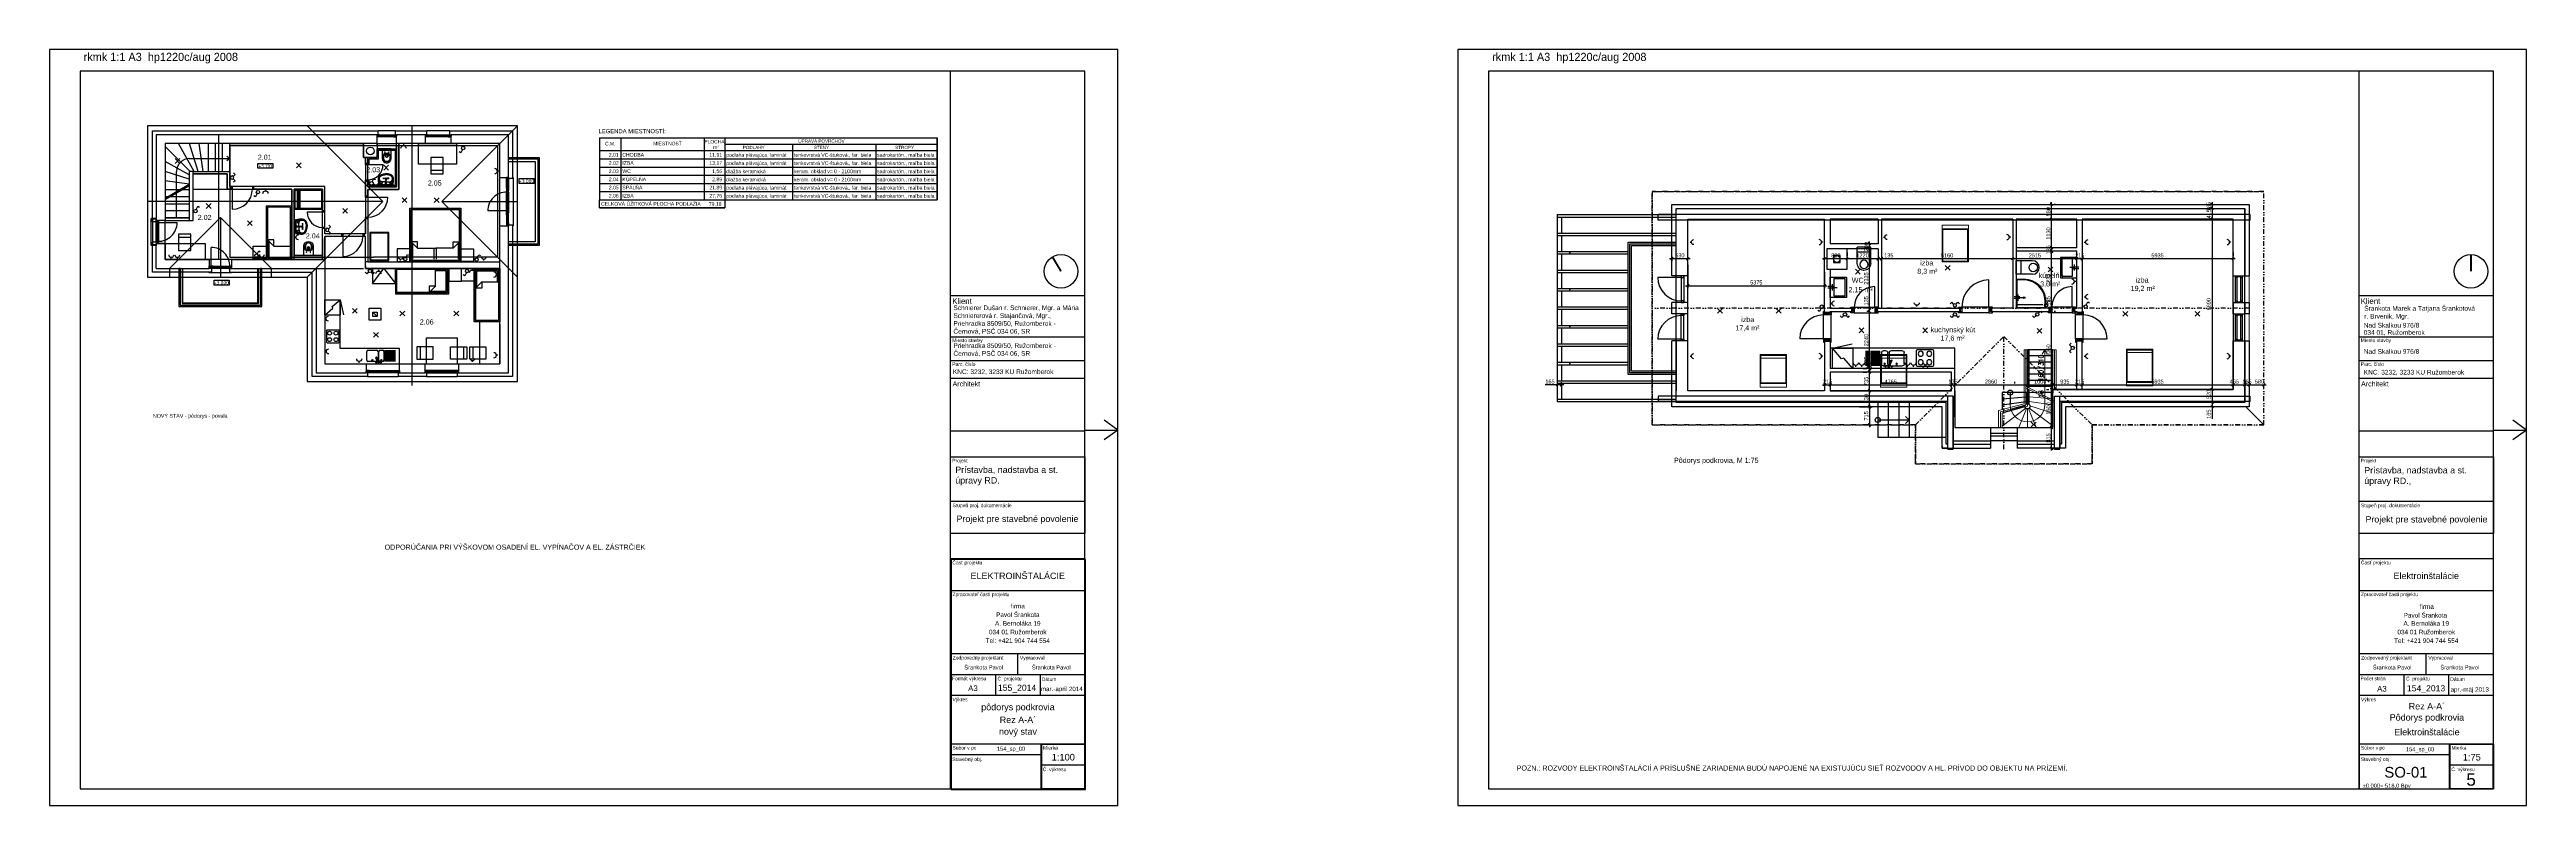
# Model space of a CAD drawing. Header units: millimetres. Extents: x 0 to 97365, y 0 to 29700.
import ezdxf
from ezdxf.enums import TextEntityAlignment as Align
from ezdxf.lldxf.tags import DXFTag

# ---------------------------------------------------------------- set-up
doc = ezdxf.new("R2010")
doc.units = ezdxf.units.MM
doc.linetypes.add('DIVIDE', pattern=[1.25, 0.5, -0.25, 0, -0.25, 0, -0.25])
doc.linetypes.add('DIVIDE2', pattern=[0.625, 0.25, -0.125, 0, -0.125, 0, -0.125])
for name, color, linetype in [('budovy', 3, 'Continuous'), ('DIM_100', 64, 'Continuous'), ('DRE_POH', 15, 'Continuous'), ('DVE_POH', 22, 'Continuous'), ('DVE_REZ', 1, 'Continuous'), ('EL_SVE', 52, 'Continuous'), ('EL_ZAS', 84, 'Continuous'), ('KOTY', 96, 'Continuous'), ('MUR-POH', 64, 'Continuous'), ('MUR_POH', 64, 'Continuous'), ('MUR_REZ', 3, 'Continuous'), ('NAB-MOB', 10, 'Continuous'), ('NAB_MOB', 1, 'Continuous'), ('OCE-POH', 151, 'Continuous'), ('OKN_POH', 123, 'Continuous'), ('POP', 7, 'Continuous'), ('POP_100', 8, 'Continuous'), ('POP_TXT', 7, 'Continuous'), ('RAM_100', 160, 'Continuous'), ('SAD_REZ', 9, 'Continuous'), ('SAN-POH', 151, 'Continuous'), ('SAN_POH', 151, 'Continuous'), ('SCH-NAD', 1, 'DIVIDE'), ('TXT_50_MIESTN', 7, 'Continuous')]:
    doc.layers.add(name, color=color, linetype=linetype)
for name, color, linetype, lineweight in [('NOVE_MUR_YTONG', 8, 'Continuous', 5), ('Schodiљtм', 7, 'Continuous', 9), ('zariadenie_INTERIER_hr_0_15', 8, 'Continuous', 15)]:
    doc.layers.add(name, color=color, linetype=linetype, lineweight=lineweight)
doc.layers.add('PLO_LIN', color=6, linetype='Continuous', plot=False)
doc.styles.add('ARIAL', font='ARIAL.TTF', dxfattribs={"height": 250})
doc.styles.add('ISOCP.SHX', font='ISOCP.shx', dxfattribs={"height": 150})
doc.styles.add('ISOCP_SHX', font='ISOCP.shx', dxfattribs={"height": 150})
doc.styles.add('KOTY', font='ROMANS', dxfattribs={"width": 0.7})
doc.styles.add('ROMANS', font='ARIAL.TTF', dxfattribs={"width": 0.85})
doc.styles.add('SIMPLEX', font='SIMPLEX.SHX', dxfattribs={"width": 0.7})
doc.styles.add('txt', font='ARIAL.TTF', dxfattribs={"height": 0.2})
tags = doc.linetypes.add('DASHDOT', pattern=[25.4, 12.7, -6.35, 0, -6.35]).pattern_tags.tags
tags[10:11] = [DXFTag(74, 4), DXFTag(75, 0), DXFTag(340, '0'), DXFTag(46, 1.0), DXFTag(50, 0.0), DXFTag(44, 0.0), DXFTag(45, 0.0)]
tags[8:9] = [DXFTag(74, 4), DXFTag(75, 0), DXFTag(340, '0'), DXFTag(46, 1.0), DXFTag(50, 0.0), DXFTag(44, 0.0), DXFTag(45, 0.0)]
tags[6:7] = [DXFTag(74, 4), DXFTag(75, 0), DXFTag(340, '0'), DXFTag(46, 1.0), DXFTag(50, 0.0), DXFTag(44, 0.0), DXFTag(45, 0.0)]
tags[4:5] = [DXFTag(74, 4), DXFTag(75, 0), DXFTag(340, '0'), DXFTag(46, 1.0), DXFTag(50, 0.0), DXFTag(44, 0.0), DXFTag(45, 0.0)]
tags = doc.linetypes.add('DASHED', pattern=[0.75, 0.5, -0.25]).pattern_tags.tags
tags[6:7] = [DXFTag(74, 4), DXFTag(75, 0), DXFTag(340, '0'), DXFTag(46, 1.0), DXFTag(50, 0.0), DXFTag(44, 0.0), DXFTag(45, 0.0)]
tags[4:5] = [DXFTag(74, 4), DXFTag(75, 0), DXFTag(340, '0'), DXFTag(46, 1.0), DXFTag(50, 0.0), DXFTag(44, 0.0), DXFTag(45, 0.0)]
doc.dimstyles.new('PAJO1-studia', dxfattribs={"dimtxt": 160, "dimasz": 100, "dimexe": 100, "dimexo": 250, "dimgap": 45, "dimtad": 1, "dimdec": 0, "dimrnd": 5, "dimtxsty": 'ROMANS', "dimblk": 'OBLIQUE', "dimcen": 200, "dimdle": 90, "dimadec": 0, "dimazin": 0, "dimtfac": 1, "dimtdec": 0, "dimtmove": 1, "dimatfit": 3, "dimfxl": 0, "dimarcsym": 0})

# ---------------------------------------------------------------- blocks, each defined once
blk = doc.blocks.new('Z_RAM_A_3_hp 1220')
at = {"layer": 'POP', "linetype": 'Continuous'}
blk.add_lwpolyline([(-288.5, -408), (-6.5, -408), (-6.5, -13), (-288.5, -13)], close=True, dxfattribs=at)
at = {"layer": 'RAM_100', "linetype": 'Continuous'}
for p, q in [((-147.5, 0), (-151.4, -5.38)), ((-147.5, -13), (-147.5, 0)), ((-147.5, 0), (-143.6, -5.38))]:
    blk.add_line(p, q, dxfattribs=at)
for points in [[(-297, -420), (0, -420), (0, 0), (-297, 0)], [(-288.5, -13), (-288.5, -408), (-6.5, -408), (-6.5, -13)]]:
    blk.add_lwpolyline(points, close=True, dxfattribs=at)
blk.add_text('rkmk 1:1 A3  hp1220c/aug 2008', height=3.2, rotation=90, dxfattribs=at).set_placement((-292.52, -406.58))
blk = doc.blocks.new('zasuvka')
at = {"layer": 'EL_ZAS', "color": 3}
blk.add_line((17552036, 14178800), (17552016, 14178800), dxfattribs=at)
blk.add_arc((17551979, 14178800), 37.1, 270, 90, dxfattribs=at)
blk = doc.blocks.new('SPINAC SERIOVY')
at = {"layer": 'EL_SVE', "color": 3}
for p, q in [((435536, -314345), (435490, -314296)), ((435593, -314288), (435536, -314345)), ((435663, -314288), (435720, -314345)), ((435720, -314345), (435765, -314296))]:
    blk.add_line(p, q, dxfattribs=at)
blk.add_circle((435628, -314253), 49.4, dxfattribs=at)
blk = doc.blocks.new('SPINAC STRIEDAVY')
at = {"layer": 'EL_SVE', "color": 3}
for p, q in [((436335, -314345), (436289, -314296)), ((436392, -314288), (436335, -314345)), ((436462, -314218), (436519, -314161)), ((436519, -314161), (436564, -314210))]:
    blk.add_line(p, q, dxfattribs=at)
blk.add_circle((436427, -314253), 49.4, dxfattribs=at)
blk = doc.blocks.new('jednoduchy vypinac')
at = {"layer": 'EL_SVE', "color": 3}
for p, q in [((17505858, 14180239), (17505829, 14180255)), ((17505888, 14180300), (17505858, 14180239))]:
    blk.add_line(p, q, dxfattribs=at)
blk.add_circle((17505901, 14180328), 31.1, dxfattribs=at)
blk = doc.blocks.new('_OBLIQUE')
at = {"color": 0, "linetype": 'ByBlock'}
blk.add_line((-0.5, -0.5), (0.5, 0.5), dxfattribs=at)
blk = doc.blocks.new('*D6')
at = {"layer": 'Defpoints', "color": 0}
for p in [(63772, 21772), (64403, 21485), (64403, 21485)]:
    blk.add_point(p, dxfattribs=at)
at = {"layer": 'KOTY', "color": 0, "lineweight": -2}
for p, q in [((63682, 21485), (64493, 21485)), ((63772, 21522), (63772, 21385)), ((64403, 21235), (64403, 21385))]:
    blk.add_line(p, q, dxfattribs=at)
at = {"layer": 'KOTY', "color": 0, "lineweight": -2, "xscale": 100, "yscale": 100, "zscale": 100, "rotation": 180}
blk.add_blockref('_OBLIQUE', (63772, 21485), dxfattribs=at)
at = {"layer": 'KOTY', "color": 0, "lineweight": -2, "xscale": 100, "yscale": 100, "zscale": 100}
blk.add_blockref('_OBLIQUE', (64403, 21485), dxfattribs=at)
at = {"layer": 'KOTY', "color": 0, "insert": (64087, 21612), "char_height": 160, "attachment_point": 5, "style": 'ROMANS'}
blk.add_mtext('630', dxfattribs=at)
blk = doc.blocks.new('*D8')
at = {"layer": 'Defpoints', "color": 0}
for p in [(64403, 21485), (69778, 21202), (69778, 20422)]:
    blk.add_point(p, dxfattribs=at)
at = {"layer": 'KOTY', "color": 0, "lineweight": -2}
for p, q in [((64403, 21235), (64403, 20322)), ((69778, 20952), (69778, 20322)), ((64313, 20422), (69868, 20422))]:
    blk.add_line(p, q, dxfattribs=at)
at = {"layer": 'KOTY', "color": 0, "lineweight": -2, "xscale": 100, "yscale": 100, "zscale": 100, "rotation": 180}
blk.add_blockref('_OBLIQUE', (64403, 20422), dxfattribs=at)
at = {"layer": 'KOTY', "color": 0, "lineweight": -2, "xscale": 100, "yscale": 100, "zscale": 100}
blk.add_blockref('_OBLIQUE', (69778, 20422), dxfattribs=at)
at = {"layer": 'KOTY', "color": 0, "insert": (67090, 20548), "char_height": 160, "attachment_point": 5, "style": 'ROMANS'}
blk.add_mtext('5375', dxfattribs=at)
blk = doc.blocks.new('*D9')
at = {"layer": 'Defpoints', "color": 0}
for p in [(70658, 21485), (70658, 21471), (69778, 21202)]:
    blk.add_point(p, dxfattribs=at)
at = {"layer": 'KOTY', "color": 0, "lineweight": -2}
for p, q in [((69688, 21485), (70748, 21485)), ((69778, 21452), (69778, 21585)), ((70658, 21721), (70658, 21585))]:
    blk.add_line(p, q, dxfattribs=at)
at = {"layer": 'KOTY', "color": 0, "lineweight": -2, "xscale": 100, "yscale": 100, "zscale": 100, "rotation": 180}
blk.add_blockref('_OBLIQUE', (69778, 21485), dxfattribs=at)
at = {"layer": 'KOTY', "color": 0, "lineweight": -2, "xscale": 100, "yscale": 100, "zscale": 100}
blk.add_blockref('_OBLIQUE', (70658, 21485), dxfattribs=at)
at = {"layer": 'KOTY', "color": 0, "insert": (70218, 21612), "char_height": 160, "attachment_point": 5, "style": 'ROMANS'}
blk.add_mtext('880', dxfattribs=at)
blk = doc.blocks.new('*D10')
at = {"layer": 'Defpoints', "color": 0}
for p in [(70658, 21471), (71878, 21485), (71878, 21471)]:
    blk.add_point(p, dxfattribs=at)
at = {"layer": 'KOTY', "color": 0, "lineweight": -2}
for p, q in [((70568, 21485), (71968, 21485)), ((70658, 21721), (70658, 21585)), ((71878, 21721), (71878, 21585))]:
    blk.add_line(p, q, dxfattribs=at)
at = {"layer": 'KOTY', "color": 0, "lineweight": -2, "xscale": 100, "yscale": 100, "zscale": 100, "rotation": 180}
blk.add_blockref('_OBLIQUE', (70658, 21485), dxfattribs=at)
at = {"layer": 'KOTY', "color": 0, "lineweight": -2, "xscale": 100, "yscale": 100, "zscale": 100}
blk.add_blockref('_OBLIQUE', (71878, 21485), dxfattribs=at)
at = {"layer": 'KOTY', "color": 0, "insert": (71268, 21612), "char_height": 160, "attachment_point": 5, "style": 'ROMANS'}
blk.add_mtext('1220', dxfattribs=at)
blk = doc.blocks.new('*D11')
at = {"layer": 'Defpoints', "color": 0}
for p in [(71878, 21471), (72011, 21485), (72011, 21471)]:
    blk.add_point(p, dxfattribs=at)
at = {"layer": 'KOTY', "color": 0, "lineweight": -2}
for p, q in [((71788, 21485), (72011, 21485)), ((71878, 21721), (71878, 21585)), ((72011, 21721), (72011, 21585)), ((72011, 21485), (72489, 21485))]:
    blk.add_line(p, q, dxfattribs=at)
at = {"layer": 'KOTY', "color": 0, "lineweight": -2, "xscale": 100, "yscale": 100, "zscale": 100, "rotation": 180}
blk.add_blockref('_OBLIQUE', (71878, 21485), dxfattribs=at)
at = {"layer": 'KOTY', "color": 0, "lineweight": -2, "xscale": 100, "yscale": 100, "zscale": 100}
blk.add_blockref('_OBLIQUE', (72011, 21485), dxfattribs=at)
at = {"layer": 'KOTY', "color": 0, "insert": (72300, 21612), "char_height": 160, "attachment_point": 5, "style": 'ROMANS'}
blk.add_mtext('135', dxfattribs=at)
blk = doc.blocks.new('*D12')
at = {"layer": 'Defpoints', "color": 0}
for p in [(72011, 21471), (77170, 21485), (77170, 21471)]:
    blk.add_point(p, dxfattribs=at)
at = {"layer": 'KOTY', "color": 0, "lineweight": -2}
for p, q in [((71921, 21485), (77260, 21485)), ((72011, 21721), (72011, 21585)), ((77170, 21721), (77170, 21585))]:
    blk.add_line(p, q, dxfattribs=at)
at = {"layer": 'KOTY', "color": 0, "lineweight": -2, "xscale": 100, "yscale": 100, "zscale": 100, "rotation": 180}
blk.add_blockref('_OBLIQUE', (72011, 21485), dxfattribs=at)
at = {"layer": 'KOTY', "color": 0, "lineweight": -2, "xscale": 100, "yscale": 100, "zscale": 100}
blk.add_blockref('_OBLIQUE', (77170, 21485), dxfattribs=at)
at = {"layer": 'KOTY', "color": 0, "insert": (74591, 21612), "char_height": 160, "attachment_point": 5, "style": 'ROMANS'}
blk.add_mtext('5160', dxfattribs=at)
blk = doc.blocks.new('*D13')
at = {"layer": 'Defpoints', "color": 0}
for p in [(77170, 21471), (79684, 21485), (79684, 21471)]:
    blk.add_point(p, dxfattribs=at)
at = {"layer": 'KOTY', "color": 0, "lineweight": -2}
for p, q in [((77080, 21485), (79774, 21485)), ((77170, 21721), (77170, 21585)), ((79684, 21721), (79684, 21585))]:
    blk.add_line(p, q, dxfattribs=at)
at = {"layer": 'KOTY', "color": 0, "lineweight": -2, "xscale": 100, "yscale": 100, "zscale": 100, "rotation": 180}
blk.add_blockref('_OBLIQUE', (77170, 21485), dxfattribs=at)
at = {"layer": 'KOTY', "color": 0, "lineweight": -2, "xscale": 100, "yscale": 100, "zscale": 100}
blk.add_blockref('_OBLIQUE', (79684, 21485), dxfattribs=at)
at = {"layer": 'KOTY', "color": 0, "insert": (78044, 21612), "char_height": 160, "attachment_point": 5, "style": 'ROMANS'}
blk.add_mtext('2515', dxfattribs=at)
blk = doc.blocks.new('*D14')
at = {"layer": 'Defpoints', "color": 0}
for p in [(79684, 21471), (79898, 21485), (79898, 21471)]:
    blk.add_point(p, dxfattribs=at)
at = {"layer": 'KOTY', "color": 0, "lineweight": -2}
for p, q in [((79594, 21485), (79988, 21485)), ((79684, 21721), (79684, 21585)), ((79898, 21721), (79898, 21585))]:
    blk.add_line(p, q, dxfattribs=at)
at = {"layer": 'KOTY', "color": 0, "lineweight": -2, "xscale": 100, "yscale": 100, "zscale": 100, "rotation": 180}
blk.add_blockref('_OBLIQUE', (79684, 21485), dxfattribs=at)
at = {"layer": 'KOTY', "color": 0, "lineweight": -2, "xscale": 100, "yscale": 100, "zscale": 100}
blk.add_blockref('_OBLIQUE', (79898, 21485), dxfattribs=at)
at = {"layer": 'KOTY', "color": 0, "insert": (79804, 21612), "char_height": 160, "attachment_point": 5, "style": 'ROMANS'}
blk.add_mtext('215', dxfattribs=at)
blk = doc.blocks.new('*D15')
at = {"layer": 'Defpoints', "color": 0}
for p in [(79898, 21471), (85831, 21485), (85831, 21471)]:
    blk.add_point(p, dxfattribs=at)
at = {"layer": 'KOTY', "color": 0, "lineweight": -2}
for p, q in [((79808, 21485), (85921, 21485)), ((79898, 21721), (79898, 21585)), ((85831, 21721), (85831, 21585))]:
    blk.add_line(p, q, dxfattribs=at)
at = {"layer": 'KOTY', "color": 0, "lineweight": -2, "xscale": 100, "yscale": 100, "zscale": 100, "rotation": 180}
blk.add_blockref('_OBLIQUE', (79898, 21485), dxfattribs=at)
at = {"layer": 'KOTY', "color": 0, "lineweight": -2, "xscale": 100, "yscale": 100, "zscale": 100}
blk.add_blockref('_OBLIQUE', (85831, 21485), dxfattribs=at)
at = {"layer": 'KOTY', "color": 0, "insert": (82864, 21612), "char_height": 160, "attachment_point": 5, "style": 'ROMANS'}
blk.add_mtext('5935', dxfattribs=at)
blk = doc.blocks.new('*D16')
at = {"layer": 'Defpoints', "color": 0}
for p in [(85004, 23453), (85164, 23618), (85164, 23453)]:
    blk.add_point(p, dxfattribs=at)
at = {"layer": 'KOTY', "color": 0, "lineweight": -2}
for p, q in [((84914, 23618), (84904, 23618)), ((84914, 23453), (84904, 23453)), ((85004, 23708), (85004, 23363))]:
    blk.add_line(p, q, dxfattribs=at)
at = {"layer": 'KOTY', "color": 0, "lineweight": -2, "xscale": 100, "yscale": 100, "zscale": 100}
for p, rotation in [((85004, 23618), 90), ((85004, 23453), 270)]:
    blk.add_blockref('_OBLIQUE', p, dxfattribs=dict(at, rotation=rotation))
at = {"layer": 'KOTY', "color": 0, "insert": (84877, 23536), "char_height": 160, "attachment_point": 5, "rotation": 90, "style": 'ROMANS'}
blk.add_mtext('165', dxfattribs=at)
blk = doc.blocks.new('*D17')
at = {"layer": 'Defpoints', "color": 0}
for p in [(85164, 23453), (85004, 23037), (85164, 23037)]:
    blk.add_point(p, dxfattribs=at)
at = {"layer": 'KOTY', "color": 0, "lineweight": -2}
for p, q in [((84914, 23453), (84904, 23453)), ((85004, 23543), (85004, 22947)), ((84914, 23037), (84904, 23037))]:
    blk.add_line(p, q, dxfattribs=at)
at = {"layer": 'KOTY', "color": 0, "lineweight": -2, "xscale": 100, "yscale": 100, "zscale": 100}
for p, rotation in [((85004, 23453), 90), ((85004, 23037), 270)]:
    blk.add_blockref('_OBLIQUE', p, dxfattribs=dict(at, rotation=rotation))
at = {"layer": 'KOTY', "color": 0, "insert": (84877, 23245), "char_height": 160, "attachment_point": 5, "rotation": 90, "style": 'ROMANS'}
blk.add_mtext('415', dxfattribs=at)
blk = doc.blocks.new('*D18')
at = {"layer": 'Defpoints', "color": 0}
for p in [(85164, 23037), (85004, 16347), (85164, 16347)]:
    blk.add_point(p, dxfattribs=at)
at = {"layer": 'KOTY', "color": 0, "lineweight": -2}
for p, q in [((84914, 23037), (84904, 23037)), ((85004, 23127), (85004, 16257)), ((84914, 16347), (84904, 16347))]:
    blk.add_line(p, q, dxfattribs=at)
at = {"layer": 'KOTY', "color": 0, "lineweight": -2, "xscale": 100, "yscale": 100, "zscale": 100}
for p, rotation in [((85004, 23037), 90), ((85004, 16347), 270)]:
    blk.add_blockref('_OBLIQUE', p, dxfattribs=dict(at, rotation=rotation))
at = {"layer": 'KOTY', "color": 0, "insert": (84877, 19692), "char_height": 160, "attachment_point": 5, "rotation": 90, "style": 'ROMANS'}
blk.add_mtext('6690', dxfattribs=at)
blk = doc.blocks.new('*D19')
at = {"layer": 'Defpoints', "color": 0}
for p in [(85004, 15829), (85164, 16347), (85164, 15829)]:
    blk.add_point(p, dxfattribs=at)
at = {"layer": 'KOTY', "color": 0, "lineweight": -2}
for p, q in [((84914, 16347), (84904, 16347)), ((84914, 15829), (84904, 15829)), ((85004, 16437), (85004, 15739))]:
    blk.add_line(p, q, dxfattribs=at)
at = {"layer": 'KOTY', "color": 0, "lineweight": -2, "xscale": 100, "yscale": 100, "zscale": 100}
for p, rotation in [((85004, 16347), 90), ((85004, 15829), 270)]:
    blk.add_blockref('_OBLIQUE', p, dxfattribs=dict(at, rotation=rotation))
at = {"layer": 'KOTY', "color": 0, "insert": (84877, 16148), "char_height": 160, "attachment_point": 5, "rotation": 90, "style": 'ROMANS'}
blk.add_mtext('520', dxfattribs=at)
blk = doc.blocks.new('*D20')
at = {"layer": 'Defpoints', "color": 0}
for p in [(85004, 15664), (85164, 15829), (85164, 15664)]:
    blk.add_point(p, dxfattribs=at)
at = {"layer": 'KOTY', "color": 0, "lineweight": -2}
for p, q in [((84914, 15829), (84904, 15829)), ((84914, 15664), (84904, 15664)), ((85004, 15919), (85004, 15664)), ((85004, 15664), (85004, 15186))]:
    blk.add_line(p, q, dxfattribs=at)
at = {"layer": 'KOTY', "color": 0, "lineweight": -2, "xscale": 100, "yscale": 100, "zscale": 100}
for p, rotation in [((85004, 15829), 90), ((85004, 15664), 270)]:
    blk.add_blockref('_OBLIQUE', p, dxfattribs=dict(at, rotation=rotation))
at = {"layer": 'KOTY', "color": 0, "insert": (84877, 15375), "char_height": 160, "attachment_point": 5, "rotation": 90, "style": 'ROMANS'}
blk.add_mtext('165', dxfattribs=at)
blk = doc.blocks.new('*D21')
at = {"layer": 'Defpoints', "color": 0}
for p in [(70898, 16296), (70898, 15665), (71539, 16296)]:
    blk.add_point(p, dxfattribs=at)
at = {"layer": 'KOTY', "color": 0, "lineweight": -2}
for p, q in [((71148, 16296), (71639, 16296)), ((71148, 15665), (71639, 15665)), ((71539, 15575), (71539, 16386))]:
    blk.add_line(p, q, dxfattribs=at)
at = {"layer": 'KOTY', "color": 0, "lineweight": -2, "xscale": 100, "yscale": 100, "zscale": 100}
for p, rotation in [((71539, 16296), 90), ((71539, 15665), 270)]:
    blk.add_blockref('_OBLIQUE', p, dxfattribs=dict(at, rotation=rotation))
at = {"layer": 'KOTY', "color": 0, "insert": (71412, 15980), "char_height": 160, "attachment_point": 5, "rotation": 90, "style": 'ROMANS'}
blk.add_mtext('630', dxfattribs=at)
blk = doc.blocks.new('*D22')
at = {"layer": 'Defpoints', "color": 0}
for p in [(71539, 17029), (71539, 17029), (70898, 16296)]:
    blk.add_point(p, dxfattribs=at)
at = {"layer": 'KOTY', "color": 0, "lineweight": -2}
for p, q in [((71539, 16206), (71539, 17119)), ((71789, 17029), (71639, 17029)), ((71148, 16296), (71639, 16296))]:
    blk.add_line(p, q, dxfattribs=at)
at = {"layer": 'KOTY', "color": 0, "lineweight": -2, "xscale": 100, "yscale": 100, "zscale": 100}
for p, rotation in [((71539, 17029), 90), ((71539, 16296), 270)]:
    blk.add_blockref('_OBLIQUE', p, dxfattribs=dict(at, rotation=rotation))
at = {"layer": 'KOTY', "color": 0, "insert": (71412, 16663), "char_height": 160, "attachment_point": 5, "rotation": 90, "style": 'ROMANS'}
blk.add_mtext('735', dxfattribs=at)
blk = doc.blocks.new('*D23')
at = {"layer": 'Defpoints', "color": 0}
for p in [(71539, 17163), (71539, 17163), (71539, 17029)]:
    blk.add_point(p, dxfattribs=at)
at = {"layer": 'KOTY', "color": 0, "lineweight": -2}
for p, q in [((71539, 17163), (71539, 17641)), ((71289, 17163), (71439, 17163)), ((71289, 17029), (71439, 17029)), ((71539, 16939), (71539, 17163))]:
    blk.add_line(p, q, dxfattribs=at)
at = {"layer": 'KOTY', "color": 0, "lineweight": -2, "xscale": 100, "yscale": 100, "zscale": 100}
for p, rotation in [((71539, 17163), 90), ((71539, 17029), 270)]:
    blk.add_blockref('_OBLIQUE', p, dxfattribs=dict(at, rotation=rotation))
at = {"layer": 'KOTY', "color": 0, "insert": (71412, 17452), "char_height": 160, "attachment_point": 5, "rotation": 90, "style": 'ROMANS'}
blk.add_mtext('135', dxfattribs=at)
blk = doc.blocks.new('*D24')
at = {"layer": 'Defpoints', "color": 0}
for p in [(71539, 19404), (71791, 19404), (71539, 17163)]:
    blk.add_point(p, dxfattribs=at)
at = {"layer": 'KOTY', "color": 0, "lineweight": -2}
for p, q in [((71539, 17073), (71539, 19494)), ((71541, 19404), (71439, 19404)), ((71289, 17163), (71439, 17163))]:
    blk.add_line(p, q, dxfattribs=at)
at = {"layer": 'KOTY', "color": 0, "lineweight": -2, "xscale": 100, "yscale": 100, "zscale": 100}
for p, rotation in [((71539, 19404), 90), ((71539, 17163), 270)]:
    blk.add_blockref('_OBLIQUE', p, dxfattribs=dict(at, rotation=rotation))
at = {"layer": 'KOTY', "color": 0, "insert": (71412, 18283), "char_height": 160, "attachment_point": 5, "rotation": 90, "style": 'ROMANS'}
blk.add_mtext('2240', dxfattribs=at)
blk = doc.blocks.new('*D25')
at = {"layer": 'Defpoints', "color": 0}
for p in [(71539, 19537), (71791, 19537), (71791, 19404)]:
    blk.add_point(p, dxfattribs=at)
at = {"layer": 'KOTY', "color": 0, "lineweight": -2}
for p, q in [((71541, 19537), (71439, 19537)), ((71539, 19537), (71539, 20016)), ((71539, 19314), (71539, 19537)), ((71541, 19404), (71439, 19404))]:
    blk.add_line(p, q, dxfattribs=at)
at = {"layer": 'KOTY', "color": 0, "lineweight": -2, "xscale": 100, "yscale": 100, "zscale": 100}
for p, rotation in [((71539, 19537), 90), ((71539, 19404), 270)]:
    blk.add_blockref('_OBLIQUE', p, dxfattribs=dict(at, rotation=rotation))
at = {"layer": 'KOTY', "color": 0, "insert": (71412, 19827), "char_height": 160, "attachment_point": 5, "rotation": 90, "style": 'ROMANS'}
blk.add_mtext('135', dxfattribs=at)
blk = doc.blocks.new('*D26')
at = {"layer": 'Defpoints', "color": 0}
for p in [(71539, 21871), (71878, 21871), (71791, 19537)]:
    blk.add_point(p, dxfattribs=at)
at = {"layer": 'KOTY', "color": 0, "lineweight": -2}
for p, q in [((71628, 21871), (71439, 21871)), ((71539, 19447), (71539, 21961)), ((71541, 19537), (71439, 19537))]:
    blk.add_line(p, q, dxfattribs=at)
at = {"layer": 'KOTY', "color": 0, "lineweight": -2, "xscale": 100, "yscale": 100, "zscale": 100}
for p, rotation in [((71539, 21871), 90), ((71539, 19537), 270)]:
    blk.add_blockref('_OBLIQUE', p, dxfattribs=dict(at, rotation=rotation))
at = {"layer": 'KOTY', "color": 0, "insert": (71412, 20704), "char_height": 160, "attachment_point": 5, "rotation": 90, "style": 'ROMANS'}
blk.add_mtext('2335', dxfattribs=at)
blk = doc.blocks.new('*D27')
at = {"layer": 'Defpoints', "color": 0}
for p in [(71539, 22071), (71878, 22071), (71878, 21871)]:
    blk.add_point(p, dxfattribs=at)
at = {"layer": 'KOTY', "color": 0, "lineweight": -2}
for p, q in [((71628, 22071), (71439, 22071)), ((71628, 21871), (71439, 21871)), ((71539, 21781), (71539, 22161))]:
    blk.add_line(p, q, dxfattribs=at)
at = {"layer": 'KOTY', "color": 0, "lineweight": -2, "xscale": 100, "yscale": 100, "zscale": 100}
for p, rotation in [((71539, 22071), 90), ((71539, 21871), 270)]:
    blk.add_blockref('_OBLIQUE', p, dxfattribs=dict(at, rotation=rotation))
at = {"layer": 'KOTY', "color": 0, "insert": (71412, 21951), "char_height": 160, "attachment_point": 5, "rotation": 90, "style": 'ROMANS'}
blk.add_mtext('200', dxfattribs=at)
blk = doc.blocks.new('*D28')
at = {"layer": 'Defpoints', "color": 0}
for p in [(70898, 15665), (71539, 14951), (71551, 14951)]:
    blk.add_point(p, dxfattribs=at)
at = {"layer": 'KOTY', "color": 0, "lineweight": -2}
for p, q in [((71148, 15665), (71639, 15665)), ((71539, 15755), (71539, 14861)), ((71301, 14951), (71439, 14951))]:
    blk.add_line(p, q, dxfattribs=at)
at = {"layer": 'KOTY', "color": 0, "lineweight": -2, "xscale": 100, "yscale": 100, "zscale": 100}
for p, rotation in [((71539, 15665), 90), ((71539, 14951), 270)]:
    blk.add_blockref('_OBLIQUE', p, dxfattribs=dict(at, rotation=rotation))
at = {"layer": 'KOTY', "color": 0, "insert": (71412, 15308), "char_height": 160, "attachment_point": 5, "rotation": 90, "style": 'ROMANS'}
blk.add_mtext('715', dxfattribs=at)
blk = doc.blocks.new('*D29')
at = {"layer": 'Defpoints', "color": 0}
for p in [(78696, 14847), (78751, 14847), (78441, 14031)]:
    blk.add_point(p, dxfattribs=at)
at = {"layer": 'KOTY', "color": 0, "lineweight": -2}
for p, q in [((78501, 14847), (78596, 14847)), ((78696, 13941), (78696, 14937)), ((78691, 14031), (78796, 14031))]:
    blk.add_line(p, q, dxfattribs=at)
at = {"layer": 'KOTY', "color": 0, "lineweight": -2, "xscale": 100, "yscale": 100, "zscale": 100}
for p, rotation in [((78696, 14847), 90), ((78696, 14031), 270)]:
    blk.add_blockref('_OBLIQUE', p, dxfattribs=dict(at, rotation=rotation))
at = {"layer": 'KOTY', "color": 0, "insert": (78570, 14439), "char_height": 160, "attachment_point": 5, "rotation": 90, "style": 'ROMANS'}
blk.add_mtext('815', dxfattribs=at)
blk = doc.blocks.new('*D30')
at = {"layer": 'Defpoints', "color": 0}
for p in [(78696, 16347), (78751, 16347), (78751, 14847)]:
    blk.add_point(p, dxfattribs=at)
at = {"layer": 'KOTY', "color": 0, "lineweight": -2}
for p, q in [((78501, 16347), (78596, 16347)), ((78696, 14757), (78696, 16437)), ((78501, 14847), (78596, 14847))]:
    blk.add_line(p, q, dxfattribs=at)
at = {"layer": 'KOTY', "color": 0, "lineweight": -2, "xscale": 100, "yscale": 100, "zscale": 100}
for p, rotation in [((78696, 16347), 90), ((78696, 14847), 270)]:
    blk.add_blockref('_OBLIQUE', p, dxfattribs=dict(at, rotation=rotation))
at = {"layer": 'KOTY', "color": 0, "insert": (78570, 15597), "char_height": 160, "attachment_point": 5, "rotation": 90, "style": 'ROMANS'}
blk.add_mtext('1500', dxfattribs=at)
blk = doc.blocks.new('*D31')
at = {"layer": 'Defpoints', "color": 0}
for p in [(78608, 19404), (78696, 19404), (78751, 16347)]:
    blk.add_point(p, dxfattribs=at)
at = {"layer": 'KOTY', "color": 0, "lineweight": -2}
for p, q in [((78696, 16257), (78696, 19494)), ((78858, 19404), (78796, 19404)), ((78501, 16347), (78596, 16347))]:
    blk.add_line(p, q, dxfattribs=at)
at = {"layer": 'KOTY', "color": 0, "lineweight": -2, "xscale": 100, "yscale": 100, "zscale": 100}
for p, rotation in [((78696, 19404), 90), ((78696, 16347), 270)]:
    blk.add_blockref('_OBLIQUE', p, dxfattribs=dict(at, rotation=rotation))
at = {"layer": 'KOTY', "color": 0, "insert": (78570, 17875), "char_height": 160, "attachment_point": 5, "rotation": 90, "style": 'ROMANS'}
blk.add_mtext('3060', dxfattribs=at)
blk = doc.blocks.new('*D32')
at = {"layer": 'Defpoints', "color": 0}
for p in [(78608, 19537), (78696, 19537), (78608, 19404)]:
    blk.add_point(p, dxfattribs=at)
at = {"layer": 'KOTY', "color": 0, "lineweight": -2}
for p, q in [((78696, 19537), (78696, 20016)), ((78696, 19314), (78696, 19537)), ((78858, 19537), (78796, 19537)), ((78858, 19404), (78796, 19404))]:
    blk.add_line(p, q, dxfattribs=at)
at = {"layer": 'KOTY', "color": 0, "lineweight": -2, "xscale": 100, "yscale": 100, "zscale": 100}
for p, rotation in [((78696, 19537), 90), ((78696, 19404), 270)]:
    blk.add_blockref('_OBLIQUE', p, dxfattribs=dict(at, rotation=rotation))
at = {"layer": 'KOTY', "color": 0, "insert": (78570, 19827), "char_height": 160, "attachment_point": 5, "rotation": 90, "style": 'ROMANS'}
blk.add_mtext('135', dxfattribs=at)
blk = doc.blocks.new('*D33')
at = {"layer": 'Defpoints', "color": 0}
for p in [(78608, 21773), (78696, 21773), (78608, 19537)]:
    blk.add_point(p, dxfattribs=at)
at = {"layer": 'KOTY', "color": 0, "lineweight": -2}
for p, q in [((78696, 19447), (78696, 21863)), ((78858, 21773), (78796, 21773)), ((78858, 19537), (78796, 19537))]:
    blk.add_line(p, q, dxfattribs=at)
at = {"layer": 'KOTY', "color": 0, "lineweight": -2, "xscale": 100, "yscale": 100, "zscale": 100}
for p, rotation in [((78696, 21773), 90), ((78696, 19537), 270)]:
    blk.add_blockref('_OBLIQUE', p, dxfattribs=dict(at, rotation=rotation))
at = {"layer": 'KOTY', "color": 0, "insert": (78570, 20655), "char_height": 160, "attachment_point": 5, "rotation": 90, "style": 'ROMANS'}
blk.add_mtext('2235', dxfattribs=at)
blk = doc.blocks.new('*D34')
at = {"layer": 'Defpoints', "color": 0}
for p in [(78608, 21906), (78608, 21773), (78696, 21906)]:
    blk.add_point(p, dxfattribs=at)
at = {"layer": 'KOTY', "color": 0, "lineweight": -2}
for p, q in [((78696, 21683), (78696, 21996)), ((78858, 21906), (78796, 21906)), ((78858, 21773), (78796, 21773))]:
    blk.add_line(p, q, dxfattribs=at)
at = {"layer": 'KOTY', "color": 0, "lineweight": -2, "xscale": 100, "yscale": 100, "zscale": 100}
for p, rotation in [((78696, 21906), 90), ((78696, 21773), 270)]:
    blk.add_blockref('_OBLIQUE', p, dxfattribs=dict(at, rotation=rotation))
at = {"layer": 'KOTY', "color": 0, "insert": (78570, 21829), "char_height": 160, "attachment_point": 5, "rotation": 90, "style": 'ROMANS'}
blk.add_mtext('135', dxfattribs=at)
blk = doc.blocks.new('*D35')
at = {"layer": 'Defpoints', "color": 0}
for p in [(78608, 23037), (78696, 23037), (78608, 21906)]:
    blk.add_point(p, dxfattribs=at)
at = {"layer": 'KOTY', "color": 0, "lineweight": -2}
for p, q in [((78696, 21816), (78696, 23127)), ((78858, 23037), (78796, 23037)), ((78858, 21906), (78796, 21906))]:
    blk.add_line(p, q, dxfattribs=at)
at = {"layer": 'KOTY', "color": 0, "lineweight": -2, "xscale": 100, "yscale": 100, "zscale": 100}
for p, rotation in [((78696, 23037), 90), ((78696, 21906), 270)]:
    blk.add_blockref('_OBLIQUE', p, dxfattribs=dict(at, rotation=rotation))
at = {"layer": 'KOTY', "color": 0, "insert": (78570, 22472), "char_height": 160, "attachment_point": 5, "rotation": 90, "style": 'ROMANS'}
blk.add_mtext('1130', dxfattribs=at)
blk = doc.blocks.new('*D36')
at = {"layer": 'Defpoints', "color": 0}
for p in [(78608, 23618), (78696, 23618), (78608, 23037)]:
    blk.add_point(p, dxfattribs=at)
at = {"layer": 'KOTY', "color": 0, "lineweight": -2}
for p, q in [((78696, 22947), (78696, 23708)), ((78858, 23618), (78796, 23618)), ((78858, 23037), (78796, 23037))]:
    blk.add_line(p, q, dxfattribs=at)
at = {"layer": 'KOTY', "color": 0, "lineweight": -2, "xscale": 100, "yscale": 100, "zscale": 100}
for p, rotation in [((78696, 23618), 90), ((78696, 23037), 270)]:
    blk.add_blockref('_OBLIQUE', p, dxfattribs=dict(at, rotation=rotation))
at = {"layer": 'KOTY', "color": 0, "insert": (78570, 23328), "char_height": 160, "attachment_point": 5, "rotation": 90, "style": 'ROMANS'}
blk.add_mtext('580', dxfattribs=at)
blk = doc.blocks.new('*D37')
at = {"layer": 'Defpoints', "color": 0}
for p in [(69778, 16296), (69991, 16526), (69991, 16296)]:
    blk.add_point(p, dxfattribs=at)
at = {"layer": 'KOTY', "color": 0, "lineweight": -2}
for p, q in [((69778, 16546), (69778, 16626)), ((69991, 16546), (69991, 16626)), ((69688, 16526), (70081, 16526))]:
    blk.add_line(p, q, dxfattribs=at)
at = {"layer": 'KOTY', "color": 0, "lineweight": -2, "xscale": 100, "yscale": 100, "zscale": 100, "rotation": 180}
blk.add_blockref('_OBLIQUE', (69778, 16526), dxfattribs=at)
at = {"layer": 'KOTY', "color": 0, "lineweight": -2, "xscale": 100, "yscale": 100, "zscale": 100}
blk.add_blockref('_OBLIQUE', (69991, 16526), dxfattribs=at)
at = {"layer": 'KOTY', "color": 0, "insert": (69898, 16653), "char_height": 160, "attachment_point": 5, "style": 'ROMANS'}
blk.add_mtext('215', dxfattribs=at)
blk = doc.blocks.new('*D38')
at = {"layer": 'Defpoints', "color": 0}
for p in [(69991, 16296), (74758, 16526), (74758, 16296)]:
    blk.add_point(p, dxfattribs=at)
at = {"layer": 'KOTY', "color": 0, "lineweight": -2}
for p, q in [((69991, 16546), (69991, 16626)), ((74758, 16546), (74758, 16626)), ((69901, 16526), (74848, 16526))]:
    blk.add_line(p, q, dxfattribs=at)
at = {"layer": 'KOTY', "color": 0, "lineweight": -2, "xscale": 100, "yscale": 100, "zscale": 100, "rotation": 180}
blk.add_blockref('_OBLIQUE', (69991, 16526), dxfattribs=at)
at = {"layer": 'KOTY', "color": 0, "lineweight": -2, "xscale": 100, "yscale": 100, "zscale": 100}
blk.add_blockref('_OBLIQUE', (74758, 16526), dxfattribs=at)
at = {"layer": 'KOTY', "color": 0, "insert": (72374, 16653), "char_height": 160, "attachment_point": 5, "style": 'ROMANS'}
blk.add_mtext('4765', dxfattribs=at)
blk = doc.blocks.new('*D39')
at = {"layer": 'Defpoints', "color": 0}
for p in [(74758, 16296), (74891, 16526), (74891, 16296)]:
    blk.add_point(p, dxfattribs=at)
at = {"layer": 'KOTY', "color": 0, "lineweight": -2}
for p, q in [((74758, 16546), (74758, 16626)), ((74891, 16546), (74891, 16626)), ((74668, 16526), (74981, 16526))]:
    blk.add_line(p, q, dxfattribs=at)
at = {"layer": 'KOTY', "color": 0, "lineweight": -2, "xscale": 100, "yscale": 100, "zscale": 100, "rotation": 180}
blk.add_blockref('_OBLIQUE', (74758, 16526), dxfattribs=at)
at = {"layer": 'KOTY', "color": 0, "lineweight": -2, "xscale": 100, "yscale": 100, "zscale": 100}
blk.add_blockref('_OBLIQUE', (74891, 16526), dxfattribs=at)
at = {"layer": 'KOTY', "color": 0, "insert": (74824, 16653), "char_height": 160, "attachment_point": 5, "style": 'ROMANS'}
blk.add_mtext('135', dxfattribs=at)
blk = doc.blocks.new('*D40')
at = {"layer": 'Defpoints', "color": 0}
for p in [(74891, 16296), (77751, 16526), (77751, 16434)]:
    blk.add_point(p, dxfattribs=at)
at = {"layer": 'KOTY', "color": 0, "lineweight": -2}
for p, q in [((74891, 16546), (74891, 16626)), ((77751, 16684), (77751, 16626)), ((74801, 16526), (77841, 16526))]:
    blk.add_line(p, q, dxfattribs=at)
at = {"layer": 'KOTY', "color": 0, "lineweight": -2, "xscale": 100, "yscale": 100, "zscale": 100, "rotation": 180}
blk.add_blockref('_OBLIQUE', (74891, 16526), dxfattribs=at)
at = {"layer": 'KOTY', "color": 0, "lineweight": -2, "xscale": 100, "yscale": 100, "zscale": 100}
blk.add_blockref('_OBLIQUE', (77751, 16526), dxfattribs=at)
at = {"layer": 'KOTY', "color": 0, "insert": (76321, 16653), "char_height": 160, "attachment_point": 5, "style": 'ROMANS'}
blk.add_mtext('2860', dxfattribs=at)
blk = doc.blocks.new('*D41')
at = {"layer": 'Defpoints', "color": 0}
for p in [(77751, 16434), (78751, 16526), (78751, 16347)]:
    blk.add_point(p, dxfattribs=at)
at = {"layer": 'KOTY', "color": 0, "lineweight": -2}
for p, q in [((77751, 16684), (77751, 16626)), ((78751, 16597), (78751, 16626)), ((77661, 16526), (78841, 16526))]:
    blk.add_line(p, q, dxfattribs=at)
at = {"layer": 'KOTY', "color": 0, "lineweight": -2, "xscale": 100, "yscale": 100, "zscale": 100, "rotation": 180}
blk.add_blockref('_OBLIQUE', (77751, 16526), dxfattribs=at)
at = {"layer": 'KOTY', "color": 0, "lineweight": -2, "xscale": 100, "yscale": 100, "zscale": 100}
blk.add_blockref('_OBLIQUE', (78751, 16526), dxfattribs=at)
at = {"layer": 'KOTY', "color": 0, "insert": (78251, 16653), "char_height": 160, "attachment_point": 5, "style": 'ROMANS'}
blk.add_mtext('1000', dxfattribs=at)
blk = doc.blocks.new('*D42')
at = {"layer": 'Defpoints', "color": 0}
for p in [(78751, 16347), (79684, 16526), (79684, 16347)]:
    blk.add_point(p, dxfattribs=at)
at = {"layer": 'KOTY', "color": 0, "lineweight": -2}
for p, q in [((78751, 16597), (78751, 16626)), ((79684, 16597), (79684, 16626)), ((78661, 16526), (79774, 16526))]:
    blk.add_line(p, q, dxfattribs=at)
at = {"layer": 'KOTY', "color": 0, "lineweight": -2, "xscale": 100, "yscale": 100, "zscale": 100, "rotation": 180}
blk.add_blockref('_OBLIQUE', (78751, 16526), dxfattribs=at)
at = {"layer": 'KOTY', "color": 0, "lineweight": -2, "xscale": 100, "yscale": 100, "zscale": 100}
blk.add_blockref('_OBLIQUE', (79684, 16526), dxfattribs=at)
at = {"layer": 'KOTY', "color": 0, "insert": (79218, 16653), "char_height": 160, "attachment_point": 5, "style": 'ROMANS'}
blk.add_mtext('935', dxfattribs=at)
blk = doc.blocks.new('*D43')
at = {"layer": 'Defpoints', "color": 0}
for p in [(79684, 16347), (79898, 16526), (79898, 16347)]:
    blk.add_point(p, dxfattribs=at)
at = {"layer": 'KOTY', "color": 0, "lineweight": -2}
for p, q in [((79684, 16597), (79684, 16626)), ((79898, 16597), (79898, 16626)), ((79594, 16526), (79988, 16526))]:
    blk.add_line(p, q, dxfattribs=at)
at = {"layer": 'KOTY', "color": 0, "lineweight": -2, "xscale": 100, "yscale": 100, "zscale": 100, "rotation": 180}
blk.add_blockref('_OBLIQUE', (79684, 16526), dxfattribs=at)
at = {"layer": 'KOTY', "color": 0, "lineweight": -2, "xscale": 100, "yscale": 100, "zscale": 100}
blk.add_blockref('_OBLIQUE', (79898, 16526), dxfattribs=at)
at = {"layer": 'KOTY', "color": 0, "insert": (79804, 16653), "char_height": 160, "attachment_point": 5, "style": 'ROMANS'}
blk.add_mtext('215', dxfattribs=at)
blk = doc.blocks.new('*D44')
at = {"layer": 'Defpoints', "color": 0}
for p in [(79898, 16347), (85831, 16526), (85831, 16347)]:
    blk.add_point(p, dxfattribs=at)
at = {"layer": 'KOTY', "color": 0, "lineweight": -2}
for p, q in [((79898, 16597), (79898, 16626)), ((85831, 16597), (85831, 16626)), ((79808, 16526), (85921, 16526))]:
    blk.add_line(p, q, dxfattribs=at)
at = {"layer": 'KOTY', "color": 0, "lineweight": -2, "xscale": 100, "yscale": 100, "zscale": 100, "rotation": 180}
blk.add_blockref('_OBLIQUE', (79898, 16526), dxfattribs=at)
at = {"layer": 'KOTY', "color": 0, "lineweight": -2, "xscale": 100, "yscale": 100, "zscale": 100}
blk.add_blockref('_OBLIQUE', (85831, 16526), dxfattribs=at)
at = {"layer": 'KOTY', "color": 0, "insert": (82864, 16653), "char_height": 160, "attachment_point": 5, "style": 'ROMANS'}
blk.add_mtext('5935', dxfattribs=at)
blk = doc.blocks.new('*D45')
at = {"layer": 'Defpoints', "color": 0}
for p in [(85831, 16347), (86298, 16526), (86298, 16347)]:
    blk.add_point(p, dxfattribs=at)
at = {"layer": 'KOTY', "color": 0, "lineweight": -2}
for p, q in [((85831, 16597), (85831, 16626)), ((86298, 16597), (86298, 16626)), ((85741, 16526), (86388, 16526))]:
    blk.add_line(p, q, dxfattribs=at)
at = {"layer": 'KOTY', "color": 0, "lineweight": -2, "xscale": 100, "yscale": 100, "zscale": 100, "rotation": 180}
blk.add_blockref('_OBLIQUE', (85831, 16526), dxfattribs=at)
at = {"layer": 'KOTY', "color": 0, "lineweight": -2, "xscale": 100, "yscale": 100, "zscale": 100}
blk.add_blockref('_OBLIQUE', (86298, 16526), dxfattribs=at)
at = {"layer": 'KOTY', "color": 0, "insert": (85881, 16653), "char_height": 160, "attachment_point": 5, "style": 'ROMANS'}
blk.add_mtext('465', dxfattribs=at)
blk = doc.blocks.new('*D46')
at = {"layer": 'Defpoints', "color": 0}
for p in [(86298, 16347), (86462, 16526), (86462, 16347)]:
    blk.add_point(p, dxfattribs=at)
at = {"layer": 'KOTY', "color": 0, "lineweight": -2}
for p, q in [((86298, 16597), (86298, 16626)), ((86462, 16597), (86462, 16626)), ((86208, 16526), (86552, 16526))]:
    blk.add_line(p, q, dxfattribs=at)
at = {"layer": 'KOTY', "color": 0, "lineweight": -2, "xscale": 100, "yscale": 100, "zscale": 100, "rotation": 180}
blk.add_blockref('_OBLIQUE', (86298, 16526), dxfattribs=at)
at = {"layer": 'KOTY', "color": 0, "lineweight": -2, "xscale": 100, "yscale": 100, "zscale": 100}
blk.add_blockref('_OBLIQUE', (86462, 16526), dxfattribs=at)
at = {"layer": 'KOTY', "color": 0, "insert": (86380, 16653), "char_height": 160, "attachment_point": 5, "style": 'ROMANS'}
blk.add_mtext('165', dxfattribs=at)
blk = doc.blocks.new('*D47')
at = {"layer": 'Defpoints', "color": 0}
for p in [(86462, 16347), (87044, 16526), (87044, 16347)]:
    blk.add_point(p, dxfattribs=at)
at = {"layer": 'KOTY', "color": 0, "lineweight": -2}
for p, q in [((86462, 16597), (86462, 16626)), ((87044, 16597), (87044, 16626)), ((86372, 16526), (87134, 16526))]:
    blk.add_line(p, q, dxfattribs=at)
at = {"layer": 'KOTY', "color": 0, "lineweight": -2, "xscale": 100, "yscale": 100, "zscale": 100, "rotation": 180}
blk.add_blockref('_OBLIQUE', (86462, 16526), dxfattribs=at)
at = {"layer": 'KOTY', "color": 0, "lineweight": -2, "xscale": 100, "yscale": 100, "zscale": 100}
blk.add_blockref('_OBLIQUE', (87044, 16526), dxfattribs=at)
at = {"layer": 'KOTY', "color": 0, "insert": (86867, 16653), "char_height": 160, "attachment_point": 5, "style": 'ROMANS'}
blk.add_mtext('580', dxfattribs=at)
blk = doc.blocks.new('*D48')
at = {"layer": 'Defpoints', "color": 0}
for p in [(59270, 16526), (59270, 16278), (59436, 16278)]:
    blk.add_point(p, dxfattribs=at)
at = {"layer": 'KOTY', "color": 0, "lineweight": -2}
for p, q in [((59270, 16528), (59270, 16626)), ((59436, 16528), (59436, 16626)), ((59270, 16526), (58791, 16526)), ((59526, 16526), (59270, 16526))]:
    blk.add_line(p, q, dxfattribs=at)
at = {"layer": 'KOTY', "color": 0, "lineweight": -2, "xscale": 100, "yscale": 100, "zscale": 100, "rotation": 180}
blk.add_blockref('_OBLIQUE', (59270, 16526), dxfattribs=at)
at = {"layer": 'KOTY', "color": 0, "lineweight": -2, "xscale": 100, "yscale": 100, "zscale": 100}
blk.add_blockref('_OBLIQUE', (59436, 16526), dxfattribs=at)
at = {"layer": 'KOTY', "color": 0, "insert": (58981, 16653), "char_height": 160, "attachment_point": 5, "style": 'ROMANS'}
blk.add_mtext('165', dxfattribs=at)
blk = doc.blocks.new('KFJ')
at = {"layer": 'OCE-POH'}
for p, q in [((430011, -332385), (429875, -332385)), ((429976, -332359), (430143, -332359)), ((429976, -332411), (430143, -332411)), ((430011, -332475), (430011, -332295))]:
    blk.add_line(p, q, dxfattribs=at)
at = {"layer": 'SAN-POH'}
for points in [[(429600, -332685), (430080, -332685), (430080, -332085), (429600, -332085)], [(429643, -332642), (429958, -332642), (429958, -332128), (429643, -332128)]]:
    blk.add_lwpolyline(points, close=True, dxfattribs=at)
blk = doc.blocks.new('klozet')
at = {"layer": 'SAN-POH'}
for p, q in [((-154305, -248314), (-153822, -248314)), ((-154305, -248714), (-153822, -248714)), ((-153970, -248314), (-153970, -248714)), ((-153822, -248314), (-153822, -248714))]:
    blk.add_line(p, q, dxfattribs=at)
blk.add_circle((-154327, -248514), 124, dxfattribs=at)
blk.add_arc((-154305, -248514), 200, 90, 270, dxfattribs=at)
blk = doc.blocks.new('drez2')
at = {"layer": 'SAN_POH'}
for p, q in [((45169980, -2774488), (45169980, -2774932)), ((45170020, -2774488), (45170020, -2774932)), ((45170060, -2774488), (45170060, -2774932)), ((45170100, -2774488), (45170100, -2774932)), ((45170140, -2774488), (45170140, -2774932)), ((45170180, -2774488), (45170180, -2774932)), ((45170220, -2774488), (45170220, -2774932)), ((45170260, -2774488), (45170260, -2774932)), ((45170300, -2774488), (45170300, -2774932)), ((45170340, -2774488), (45170340, -2774932)), ((45170380, -2774488), (45170380, -2774932)), ((45170431, -2774882), (45170431, -2774538)), ((45170481, -2774488), (45170570, -2774488)), ((45170620, -2774538), (45170620, -2774882)), ((45170701, -2774650), (45170621, -2774462)), ((45170632, -2774436), (45170632, -2774436)), ((45170656, -2774882), (45170656, -2774543)), ((45170658, -2774447), (45170738, -2774634)), ((45170706, -2774488), (45171050, -2774488)), ((45170728, -2774661), (45170728, -2774661)), ((45171100, -2774538), (45171100, -2774882)), ((45170570, -2774932), (45170481, -2774932)), ((45171050, -2774932), (45170706, -2774932))]:
    blk.add_line(p, q, dxfattribs=at)
for centre, radius in [((45170522, -2774541), 24.6), ((45170550, -2774449), 22.6), ((45170728, -2774449), 22.6), ((45170875, -2774541), 24.6)]:
    blk.add_circle(centre, radius, dxfattribs=at)
for centre, radius, start, end in [((45170481, -2774538), 50, 90, 180), ((45170481, -2774882), 50, 180, 270), ((45170570, -2774538), 50, 0, 90), ((45170570, -2774882), 50, 270, 0), ((45170640, -2774454), 20, 113.04876, 203.04876), ((45170640, -2774454), 20, 23.04876, 113.04876), ((45170706, -2774882), 50, 180, 270), ((45170706, -2774538), 50, 90, 122.49034), ((45170720, -2774642), 20, 203.04876, 293.04876), ((45170720, -2774642), 20, 293.04876, 23.04876), ((45171050, -2774538), 50, 0, 90), ((45171050, -2774882), 50, 270, 0)]:
    blk.add_arc(centre, radius, start, end, dxfattribs=at)
blk = doc.blocks.new('chlad')
at = {"layer": 'SAN_POH', "ltscale": 0.01}
for points in [[(45165597, -2791741), (45166197, -2791741), (45166197, -2791141), (45165597, -2791141), (45165597, -2791741)], [(45165597, -2791141), (45165907, -2791408), (45165887, -2791475), (45166197, -2791741)], [(45166197, -2791742), (45166327, -2791156)]]:
    blk.add_lwpolyline(points, dxfattribs=at)
blk = doc.blocks.new('HFHF')
at = {"layer": 'NAB_MOB', "linetype": 'Continuous'}
for p, q in [((434855, -333061), (434855, -333501)), ((435325, -333031), (434885, -333031)), ((434885, -333531), (435325, -333531)), ((435355, -333501), (435355, -333061))]:
    blk.add_line(p, q, dxfattribs=at)
for centre in [(434980, -333156), (434980, -333406), (435230, -333156), (435230, -333406)]:
    blk.add_circle(centre, 75, dxfattribs=at)
for centre, start, end in [((434885, -333061), 90, 180), ((434885, -333501), 180, 270), ((435325, -333061), 0, 90), ((435325, -333501), 270, 0)]:
    blk.add_arc(centre, 30, start, end, dxfattribs=at)
blk = doc.blocks.new('UMY_V')
at = {"layer": 'SAN_POH'}
for p, q in [((45125395, -2782348), (45124855, -2782348)), ((45124860, -2782113), (45124861, -2782107)), ((45124861, -2782120), (45124860, -2782113)), ((45124861, -2782096), (45124862, -2782091)), ((45124861, -2782101), (45124861, -2782096)), ((45124861, -2782107), (45124861, -2782101)), ((45124861, -2782129), (45124861, -2782120)), ((45124862, -2782140), (45124861, -2782129)), ((45124862, -2782091), (45124863, -2782086)), ((45124863, -2782154), (45124862, -2782140)), ((45124863, -2782086), (45124864, -2782081)), ((45124865, -2782173), (45124863, -2782154)), ((45124864, -2782081), (45124865, -2782075)), ((45124865, -2782075), (45124867, -2782069)), ((45124868, -2782199), (45124865, -2782173)), ((45124867, -2782069), (45124869, -2782062)), ((45124872, -2782234), (45124868, -2782199)), ((45124869, -2782062), (45124871, -2782054)), ((45124871, -2782054), (45124874, -2782046)), ((45124879, -2782281), (45124872, -2782234)), ((45124874, -2782046), (45124878, -2782037)), ((45124878, -2782037), (45124882, -2782029)), ((45124885, -2782314), (45124879, -2782281)), ((45124882, -2782029), (45124886, -2782020)), ((45124886, -2782020), (45124890, -2782013)), ((45124890, -2782013), (45124895, -2782006)), ((45125359, -2782318), (45124890, -2782318)), ((45124895, -2782006), (45124900, -2781999)), ((45124900, -2781999), (45124906, -2781993)), ((45124906, -2781993), (45124912, -2781987)), ((45124912, -2781987), (45124919, -2781982)), ((45124919, -2781982), (45124927, -2781976)), ((45124927, -2781976), (45124937, -2781971)), ((45124937, -2781971), (45124948, -2781965)), ((45124948, -2781965), (45124960, -2781960)), ((45124960, -2781960), (45124974, -2781954)), ((45124974, -2781954), (45124989, -2781949)), ((45124989, -2781949), (45125005, -2781944)), ((45125005, -2781944), (45125023, -2781939)), ((45125023, -2781939), (45125042, -2781934)), ((45125042, -2781934), (45125061, -2781930)), ((45125061, -2781930), (45125082, -2781927)), ((45125082, -2781927), (45125103, -2781925)), ((45125103, -2781925), (45125126, -2781923)), ((45125146, -2781925), (45125123, -2781923)), ((45125167, -2781927), (45125146, -2781925)), ((45125188, -2781930), (45125167, -2781927)), ((45125207, -2781934), (45125188, -2781930)), ((45125226, -2781939), (45125207, -2781934)), ((45125244, -2781944), (45125226, -2781939)), ((45125260, -2781949), (45125244, -2781944)), ((45125275, -2781954), (45125260, -2781949)), ((45125289, -2781960), (45125275, -2781954)), ((45125301, -2781965), (45125289, -2781960)), ((45125312, -2781971), (45125301, -2781965)), ((45125322, -2781976), (45125312, -2781971)), ((45125330, -2781982), (45125322, -2781976)), ((45125337, -2781987), (45125330, -2781982)), ((45125343, -2781993), (45125337, -2781987)), ((45125349, -2781999), (45125343, -2781993)), ((45125354, -2782006), (45125349, -2781999)), ((45125359, -2782013), (45125354, -2782006)), ((45125363, -2782020), (45125359, -2782013)), ((45125367, -2782029), (45125363, -2782020)), ((45125364, -2782314), (45125370, -2782281)), ((45125371, -2782037), (45125367, -2782029)), ((45125370, -2782281), (45125377, -2782234)), ((45125375, -2782046), (45125371, -2782037)), ((45125378, -2782054), (45125375, -2782046)), ((45125377, -2782234), (45125381, -2782199)), ((45125380, -2782062), (45125378, -2782054)), ((45125382, -2782069), (45125380, -2782062)), ((45125381, -2782199), (45125385, -2782173)), ((45125384, -2782075), (45125382, -2782069)), ((45125385, -2782081), (45125384, -2782075)), ((45125386, -2782086), (45125385, -2782081)), ((45125385, -2782173), (45125386, -2782154)), ((45125387, -2782091), (45125386, -2782086)), ((45125386, -2782154), (45125387, -2782140)), ((45125388, -2782096), (45125387, -2782091)), ((45125387, -2782140), (45125388, -2782129)), ((45125388, -2782101), (45125388, -2782096)), ((45125388, -2782107), (45125388, -2782101)), ((45125389, -2782113), (45125388, -2782107)), ((45125388, -2782120), (45125389, -2782113)), ((45125388, -2782129), (45125388, -2782120))]:
    blk.add_line(p, q, dxfattribs=at)
for points in [[(45124855, -2782348), (45124845, -2782287), (45124838, -2782239), (45124833, -2782203), (45124830, -2782177), (45124828, -2782157), (45124827, -2782143), (45124826, -2782131), (45124826, -2782121), (45124825, -2782112), (45124826, -2782105), (45124826, -2782099), (45124827, -2782093), (45124827, -2782086), (45124828, -2782080), (45124829, -2782074), (45124831, -2782067), (45124833, -2782059), (45124835, -2782051), (45124838, -2782042), (45124842, -2782033), (45124846, -2782023), (45124850, -2782013), (45124855, -2782004), (45124861, -2781994), (45124867, -2781985), (45124874, -2781977), (45124881, -2781968), (45124889, -2781961), (45124899, -2781953), (45124909, -2781946), (45124920, -2781940), (45124933, -2781934), (45124946, -2781927), (45124961, -2781922), (45124978, -2781916), (45124995, -2781910), (45125014, -2781905), (45125034, -2781900), (45125055, -2781896), (45125077, -2781892), (45125100, -2781890), (45125125, -2781888)], [(45124915, -2782197), (45124915, -2782197), (45124907, -2782192), (45124900, -2782187), (45124894, -2782180), (45124888, -2782174), (45124884, -2782167), (45124879, -2782159), (45124876, -2782152), (45124872, -2782145), (45124870, -2782138), (45124868, -2782131), (45124866, -2782125), (45124865, -2782118), (45124864, -2782112), (45124863, -2782106), (45124863, -2782099), (45124863, -2782092), (45124863, -2782084), (45124863, -2782083)], [(45124870, -2782216), (45124872, -2782220), (45124878, -2782231), (45124883, -2782240), (45124887, -2782247), (45124892, -2782253), (45124896, -2782257), (45124899, -2782261), (45124903, -2782265), (45124907, -2782268), (45124911, -2782270), (45124915, -2782273), (45124919, -2782274), (45124923, -2782276), (45124928, -2782277), (45124932, -2782278), (45124936, -2782278), (45124941, -2782279), (45124945, -2782278), (45124950, -2782278), (45124954, -2782278), (45124958, -2782277), (45124962, -2782276), (45124966, -2782274), (45124970, -2782273), (45124973, -2782271), (45124976, -2782268), (45124978, -2782266), (45124980, -2782263), (45124982, -2782261), (45124983, -2782258), (45124983, -2782255), (45124984, -2782252), (45124984, -2782249), (45124983, -2782246), (45124983, -2782244), (45124982, -2782241), (45124980, -2782238), (45124979, -2782236), (45124977, -2782233), (45124974, -2782231), (45124971, -2782229), (45124967, -2782226), (45124963, -2782224), (45124957, -2782221), (45124950, -2782217), (45124941, -2782213), (45124929, -2782206), (45124915, -2782197)], [(45125111, -2782215), (45125104, -2782215), (45125084, -2782215), (45125065, -2782214), (45125047, -2782214), (45125029, -2782213), (45125013, -2782212), (45124998, -2782211), (45124983, -2782209), (45124970, -2782207), (45124958, -2782205), (45124947, -2782202), (45124936, -2782199), (45124927, -2782195), (45124919, -2782191), (45124912, -2782186), (45124906, -2782181), (45124900, -2782175), (45124895, -2782169), (45124890, -2782162), (45124886, -2782156), (45124883, -2782149), (45124880, -2782142), (45124877, -2782135), (45124875, -2782129), (45124874, -2782123), (45124872, -2782117), (45124872, -2782111), (45124871, -2782105), (45124871, -2782099), (45124871, -2782092), (45124871, -2782084), (45124872, -2782076), (45124872, -2782068), (45124873, -2782059), (45124873, -2782052), (45124874, -2782046)], [(45125110, -2782285), (45125110, -2782284), (45125110, -2782282), (45125110, -2782281), (45125110, -2782280), (45125110, -2782279), (45125110, -2782278), (45125110, -2782277), (45125111, -2782276), (45125111, -2782275), (45125111, -2782274), (45125111, -2782273), (45125112, -2782272), (45125112, -2782271), (45125112, -2782270), (45125112, -2782270), (45125112, -2782269), (45125112, -2782268), (45125112, -2782268), (45125113, -2782267), (45125113, -2782266), (45125113, -2782266), (45125113, -2782265), (45125113, -2782264), (45125113, -2782263), (45125113, -2782263), (45125113, -2782262), (45125113, -2782261), (45125112, -2782260), (45125112, -2782259), (45125112, -2782258), (45125112, -2782257), (45125112, -2782255), (45125111, -2782254), (45125111, -2782252), (45125110, -2782250), (45125110, -2782248), (45125109, -2782246), (45125109, -2782244), (45125108, -2782241), (45125107, -2782239), (45125107, -2782237), (45125106, -2782235), (45125106, -2782233), (45125106, -2782232), (45125106, -2782231), (45125105, -2782230), (45125105, -2782229), (45125105, -2782228), (45125106, -2782228), (45125106, -2782227), (45125106, -2782227), (45125106, -2782226), (45125107, -2782226), (45125108, -2782225), (45125109, -2782225), (45125111, -2782224), (45125113, -2782224), (45125116, -2782223), (45125119, -2782223), (45125125, -2782223)], [(45125106, -2782287), (45125106, -2782285), (45125106, -2782283), (45125106, -2782281), (45125107, -2782279), (45125107, -2782278), (45125107, -2782277), (45125107, -2782276), (45125107, -2782275), (45125107, -2782274), (45125107, -2782273), (45125107, -2782272), (45125107, -2782271), (45125107, -2782269), (45125107, -2782268), (45125107, -2782266), (45125108, -2782265), (45125108, -2782264), (45125108, -2782262), (45125108, -2782261), (45125108, -2782259), (45125108, -2782257), (45125108, -2782256), (45125108, -2782254), (45125108, -2782252), (45125109, -2782249), (45125109, -2782247), (45125109, -2782244)], [(45125110, -2782224), (45125110, -2782221), (45125110, -2782217), (45125111, -2782214), (45125111, -2782210), (45125111, -2782207), (45125111, -2782204), (45125111, -2782200), (45125111, -2782198), (45125111, -2782195), (45125111, -2782193), (45125111, -2782191), (45125111, -2782190), (45125111, -2782189), (45125112, -2782188), (45125112, -2782187), (45125112, -2782186), (45125112, -2782185), (45125112, -2782185), (45125112, -2782184), (45125112, -2782184), (45125113, -2782183), (45125113, -2782183), (45125113, -2782183), (45125113, -2782182), (45125114, -2782182), (45125114, -2782182), (45125115, -2782182), (45125116, -2782181), (45125116, -2782181), (45125118, -2782181), (45125120, -2782181), (45125122, -2782181), (45125125, -2782181)], [(45125125, -2782255), (45125124, -2782255), (45125123, -2782255), (45125123, -2782255), (45125122, -2782255), (45125122, -2782255), (45125121, -2782255), (45125121, -2782255), (45125121, -2782255), (45125120, -2782255), (45125120, -2782254), (45125119, -2782254), (45125119, -2782254), (45125118, -2782253), (45125118, -2782253), (45125117, -2782253), (45125117, -2782252), (45125117, -2782252), (45125116, -2782251), (45125116, -2782250), (45125115, -2782250), (45125115, -2782249), (45125115, -2782248), (45125114, -2782247), (45125114, -2782246), (45125113, -2782245), (45125113, -2782244), (45125113, -2782243), (45125112, -2782242), (45125112, -2782242), (45125112, -2782241), (45125112, -2782240), (45125111, -2782239), (45125111, -2782238), (45125111, -2782237), (45125111, -2782237), (45125111, -2782236), (45125111, -2782235), (45125111, -2782234), (45125110, -2782233), (45125110, -2782233), (45125110, -2782232), (45125110, -2782231), (45125111, -2782231), (45125111, -2782230), (45125111, -2782230), (45125111, -2782230), (45125111, -2782229), (45125112, -2782229), (45125113, -2782229), (45125113, -2782228), (45125114, -2782228), (45125115, -2782227), (45125116, -2782227), (45125117, -2782227), (45125119, -2782226), (45125120, -2782226), (45125121, -2782226), (45125122, -2782226), (45125123, -2782226), (45125125, -2782225)], [(45125395, -2782348), (45125404, -2782287), (45125411, -2782239), (45125416, -2782203), (45125419, -2782177), (45125421, -2782157), (45125422, -2782143), (45125423, -2782131), (45125423, -2782121), (45125424, -2782112), (45125423, -2782105), (45125423, -2782099), (45125422, -2782093), (45125422, -2782086), (45125421, -2782080), (45125420, -2782074), (45125418, -2782067), (45125416, -2782059), (45125414, -2782051), (45125411, -2782042), (45125407, -2782033), (45125403, -2782023), (45125399, -2782013), (45125394, -2782004), (45125388, -2781994), (45125382, -2781985), (45125375, -2781977), (45125368, -2781968), (45125360, -2781961), (45125350, -2781953), (45125340, -2781946), (45125329, -2781940), (45125316, -2781934), (45125303, -2781927), (45125288, -2781922), (45125271, -2781916), (45125254, -2781910), (45125235, -2781905), (45125215, -2781900), (45125194, -2781896), (45125172, -2781892), (45125149, -2781890), (45125125, -2781888)], [(45125139, -2782224), (45125139, -2782221), (45125139, -2782217), (45125138, -2782214), (45125138, -2782210), (45125138, -2782207), (45125138, -2782204), (45125138, -2782200), (45125138, -2782198), (45125138, -2782195), (45125138, -2782193), (45125138, -2782191), (45125138, -2782190), (45125138, -2782189), (45125138, -2782188), (45125137, -2782187), (45125137, -2782186), (45125137, -2782185), (45125137, -2782185), (45125137, -2782184), (45125137, -2782184), (45125136, -2782183), (45125136, -2782183), (45125136, -2782183), (45125136, -2782182), (45125135, -2782182), (45125135, -2782182), (45125134, -2782182), (45125134, -2782181), (45125133, -2782181), (45125131, -2782181), (45125129, -2782181), (45125127, -2782181), (45125125, -2782181)], [(45125140, -2782285), (45125139, -2782284), (45125139, -2782282), (45125139, -2782281), (45125139, -2782280), (45125139, -2782279), (45125139, -2782278), (45125139, -2782277), (45125138, -2782276), (45125138, -2782275), (45125138, -2782274), (45125138, -2782273), (45125138, -2782272), (45125137, -2782271), (45125137, -2782270), (45125137, -2782270), (45125137, -2782269), (45125137, -2782268), (45125137, -2782268), (45125136, -2782267), (45125136, -2782266), (45125136, -2782266), (45125136, -2782265), (45125136, -2782264), (45125136, -2782263), (45125136, -2782263), (45125136, -2782262), (45125136, -2782261), (45125137, -2782260), (45125137, -2782259), (45125137, -2782258), (45125137, -2782257), (45125137, -2782255), (45125138, -2782254), (45125138, -2782252), (45125139, -2782250), (45125139, -2782248), (45125140, -2782246), (45125140, -2782244), (45125141, -2782241), (45125142, -2782239), (45125142, -2782237), (45125143, -2782235), (45125143, -2782233), (45125143, -2782232), (45125144, -2782231), (45125144, -2782230), (45125144, -2782229), (45125144, -2782228), (45125143, -2782228), (45125143, -2782227), (45125143, -2782227), (45125143, -2782226), (45125142, -2782226), (45125141, -2782225), (45125140, -2782225), (45125138, -2782224), (45125136, -2782224), (45125133, -2782223), (45125130, -2782223), (45125125, -2782223)], [(45125125, -2782255), (45125125, -2782255), (45125126, -2782255), (45125126, -2782255), (45125127, -2782255), (45125127, -2782255), (45125128, -2782255), (45125128, -2782255), (45125128, -2782255), (45125129, -2782255), (45125129, -2782254), (45125130, -2782254), (45125130, -2782254), (45125131, -2782253), (45125131, -2782253), (45125132, -2782253), (45125132, -2782252), (45125132, -2782252), (45125133, -2782251), (45125133, -2782250), (45125134, -2782250), (45125134, -2782249), (45125135, -2782248), (45125135, -2782247), (45125135, -2782246), (45125136, -2782245), (45125136, -2782244), (45125136, -2782243), (45125137, -2782242), (45125137, -2782242), (45125137, -2782241), (45125137, -2782240), (45125138, -2782239), (45125138, -2782238), (45125138, -2782237), (45125138, -2782237), (45125138, -2782236), (45125138, -2782235), (45125139, -2782234), (45125139, -2782233), (45125139, -2782233), (45125139, -2782232), (45125139, -2782231), (45125139, -2782231), (45125138, -2782230), (45125138, -2782230), (45125138, -2782230), (45125138, -2782229), (45125137, -2782229), (45125136, -2782229), (45125136, -2782228), (45125135, -2782228), (45125134, -2782227), (45125133, -2782227), (45125132, -2782227), (45125130, -2782226), (45125129, -2782226), (45125128, -2782226), (45125127, -2782226), (45125126, -2782226), (45125125, -2782225)], [(45125138, -2782215), (45125145, -2782215), (45125165, -2782215), (45125184, -2782214), (45125202, -2782214), (45125220, -2782213), (45125236, -2782212), (45125252, -2782211), (45125266, -2782209), (45125279, -2782207), (45125291, -2782205), (45125302, -2782202), (45125313, -2782199), (45125322, -2782195), (45125330, -2782191), (45125337, -2782186), (45125343, -2782181), (45125349, -2782175), (45125354, -2782169), (45125359, -2782162), (45125363, -2782156), (45125366, -2782149), (45125369, -2782142), (45125372, -2782135), (45125374, -2782129), (45125375, -2782123), (45125377, -2782117), (45125377, -2782111), (45125378, -2782105), (45125378, -2782099), (45125378, -2782092), (45125378, -2782084), (45125377, -2782076), (45125377, -2782068), (45125376, -2782059), (45125376, -2782052), (45125375, -2782046)], [(45125143, -2782287), (45125143, -2782285), (45125143, -2782283), (45125143, -2782281), (45125142, -2782279), (45125142, -2782278), (45125142, -2782277), (45125142, -2782276), (45125142, -2782275), (45125142, -2782274), (45125142, -2782273), (45125142, -2782272), (45125142, -2782271), (45125142, -2782269), (45125142, -2782268), (45125142, -2782266), (45125142, -2782265), (45125141, -2782264), (45125141, -2782262), (45125141, -2782261), (45125141, -2782259), (45125141, -2782257), (45125141, -2782256), (45125141, -2782254), (45125141, -2782252), (45125140, -2782249), (45125140, -2782247), (45125140, -2782244)], [(45125379, -2782216), (45125377, -2782220), (45125371, -2782231), (45125366, -2782240), (45125362, -2782247), (45125358, -2782253), (45125354, -2782257), (45125350, -2782261), (45125346, -2782265), (45125342, -2782268), (45125338, -2782270), (45125334, -2782273), (45125330, -2782274), (45125326, -2782276), (45125321, -2782277), (45125317, -2782278), (45125313, -2782278), (45125308, -2782279), (45125304, -2782278), (45125299, -2782278), (45125295, -2782278), (45125291, -2782277), (45125287, -2782276), (45125283, -2782274), (45125279, -2782273), (45125276, -2782271), (45125273, -2782268), (45125271, -2782266), (45125269, -2782263), (45125267, -2782261), (45125266, -2782258), (45125266, -2782255), (45125265, -2782252), (45125265, -2782249), (45125266, -2782246), (45125266, -2782244), (45125267, -2782241), (45125269, -2782238), (45125270, -2782236), (45125272, -2782233), (45125275, -2782231), (45125278, -2782229), (45125282, -2782226), (45125286, -2782224), (45125292, -2782221), (45125299, -2782217), (45125309, -2782213), (45125320, -2782206), (45125334, -2782197)], [(45125334, -2782197), (45125334, -2782197), (45125342, -2782192), (45125349, -2782187), (45125355, -2782180), (45125361, -2782174), (45125365, -2782167), (45125370, -2782159), (45125374, -2782152), (45125377, -2782145), (45125379, -2782138), (45125382, -2782131), (45125383, -2782125), (45125384, -2782118), (45125385, -2782112), (45125386, -2782106), (45125386, -2782099), (45125386, -2782092), (45125386, -2782084), (45125386, -2782083)]]:
    blk.add_lwpolyline(points, dxfattribs=at)
for points in [[(45125106, -2782287, 0.1065), (45125108, -2782293, 0.101456), (45125112, -2782299, 0.095052), (45125117, -2782302, 0.090971), (45125125, -2782304, 0.090971), (45125132, -2782302, 0.095052), (45125137, -2782299, 0.101456), (45125141, -2782293, 0.1065), (45125143, -2782287, 0.1065)], [(45125112, -2782267, -0.001391), (45125112, -2782267, -0.019339), (45125113, -2782266, -0.090971)], [(45125136, -2782266, -0.019339), (45125137, -2782267, -0.001391), (45125137, -2782267, -0.1065)]]:
    blk.add_lwpolyline(points, format="xyb", dxfattribs=at)
for centre, radius in [((45125125, -2782128), 27), ((45125125, -2782128), 20), ((45125125, -2782286), 13.8), ((45125125, -2782286), 10.3), ((45125125, -2782286), 10)]:
    blk.add_circle(centre, radius, dxfattribs=at)
for centre, radius, start, end in [((45124890, -2782313), 5, 188.86816, 270), ((45125125, -2782286), 15, 125.30945, 54.69055), ((45125359, -2782313), 5, 270, 351.13184)]:
    blk.add_arc(centre, radius, start, end, dxfattribs=at)
at = {"layer": 'SAN_POH', "style": 'KOTY', "width": 0.7}
for tag, p in [('KOD', (45125125, -2782072)), ('TYP', (45125125, -2782015))]:
    blk.add_attdef(tag, text='', height=40, rotation=180, dxfattribs=at).set_placement(p, align=Align.MIDDLE_CENTER)
blk = doc.blocks.new('KOTA_V_PODORYS')
for p, q in [((29, 166), (535, 166)), ((29, 0), (29, 166)), ((535, 0), (29, 0)), ((535, 166), (535, 0))]:
    blk.add_line(p, q)
at = {"style": 'ISOCP.SHX', "flags": 12}
blk.add_attdef('±0.000', text='', height=120, dxfattribs=at).set_placement((274, -16), align=Align.BOTTOM_CENTER)
blk = doc.blocks.new('WC')
at = {"layer": 'SAN_POH'}
for p, q in [((45123194, -2782168), (45123170, -2782168)), ((45123182, -2782156), (45123182, -2782180)), ((45123349, -2782168), (45123325, -2782168)), ((45123337, -2782156), (45123337, -2782180))]:
    blk.add_line(p, q, dxfattribs=at)
for centre in [(45123182, -2782168), (45123337, -2782168)]:
    blk.add_circle(centre, 7.5, dxfattribs=at)
for points, knots in [([(45123083, -2782038), (45123081, -2782038), (45123080, -2782039), (45123080, -2782041), (45123080, -2782041), (45123080, -2782418), (45123080, -2782418)], [3, 3, 3, 3, 4, 4, 4, 5, 5, 5, 5]), ([(45123080, -2782418), (45123080, -2782517), (45123160, -2782598), (45123260, -2782598), (45123359, -2782598), (45123440, -2782517), (45123440, -2782418)], [6, 6, 6, 6, 7, 7, 7, 8, 8, 8, 8]), ([(45123130, -2782418), (45123130, -2782489), (45123188, -2782548), (45123260, -2782548), (45123331, -2782548), (45123390, -2782489), (45123390, -2782418)], [5, 5, 5, 5, 6, 6, 6, 7, 7, 7, 7]), ([(45123379, -2782423), (45123379, -2782489), (45123325, -2782542), (45123260, -2782542), (45123194, -2782542), (45123141, -2782489), (45123141, -2782423)], [0, 0, 0, 0, 1, 1, 1, 2, 2, 2, 2]), ([(45123313, -2782324), (45123313, -2782353), (45123289, -2782377), (45123260, -2782377), (45123230, -2782377), (45123206, -2782353), (45123206, -2782324)], [0, 0, 0, 0, 1, 1, 1, 2, 2, 2, 2]), ([(45123215, -2782322), (45123215, -2782347), (45123235, -2782367), (45123260, -2782367), (45123284, -2782367), (45123305, -2782347), (45123305, -2782322)], [4, 4, 4, 4, 5, 5, 5, 6, 6, 6, 6])]:
    blk.add_open_spline(points, degree=3, knots=knots, dxfattribs=at)
for points in [[(45123080, -2782418), (45123080, -2782418), (45123080, -2782418), (45123080, -2782418)], [(45123437, -2782038), (45123437, -2782038), (45123083, -2782038), (45123083, -2782038)], [(45123191, -2782229), (45123157, -2782231), (45123130, -2782260), (45123130, -2782294)], [(45123130, -2782294), (45123130, -2782294), (45123130, -2782418), (45123130, -2782418)], [(45123141, -2782317), (45123141, -2782282), (45123168, -2782253), (45123203, -2782252)], [(45123141, -2782423), (45123141, -2782423), (45123141, -2782317), (45123141, -2782317)], [(45123328, -2782229), (45123282, -2782227), (45123237, -2782227), (45123191, -2782229)], [(45123203, -2782252), (45123241, -2782250), (45123278, -2782250), (45123316, -2782252)], [(45123206, -2782282), (45123206, -2782278), (45123209, -2782274), (45123213, -2782274)], [(45123206, -2782324), (45123206, -2782324), (45123206, -2782282), (45123206, -2782282)], [(45123213, -2782274), (45123244, -2782271), (45123275, -2782271), (45123306, -2782274)], [(45123220, -2782289), (45123217, -2782289), (45123215, -2782292), (45123215, -2782295)], [(45123215, -2782295), (45123215, -2782295), (45123215, -2782322), (45123215, -2782322)], [(45123299, -2782289), (45123273, -2782287), (45123246, -2782287), (45123220, -2782289)], [(45123305, -2782295), (45123305, -2782292), (45123302, -2782289), (45123299, -2782289)], [(45123305, -2782322), (45123305, -2782322), (45123305, -2782295), (45123305, -2782295)], [(45123306, -2782274), (45123310, -2782274), (45123313, -2782278), (45123313, -2782282)], [(45123313, -2782282), (45123313, -2782282), (45123313, -2782324), (45123313, -2782324)], [(45123316, -2782252), (45123351, -2782253), (45123379, -2782282), (45123379, -2782317)], [(45123390, -2782294), (45123390, -2782260), (45123362, -2782231), (45123328, -2782229)], [(45123379, -2782317), (45123379, -2782317), (45123379, -2782423), (45123379, -2782423)], [(45123390, -2782418), (45123390, -2782418), (45123390, -2782294), (45123390, -2782294)], [(45123440, -2782041), (45123440, -2782039), (45123438, -2782038), (45123437, -2782038)], [(45123440, -2782418), (45123440, -2782418), (45123440, -2782041), (45123440, -2782041)]]:
    blk.add_open_spline(points, degree=3, dxfattribs=at)

msp = doc.modelspace()

# ---------------------------------------------------------------- hatches: boundary and pattern name
at = {"layer": 'SAN-POH'}
h = msp.add_hatch(dxfattribs=at)
h.set_pattern_fill('ANSI31', color=8, scale=10, angle=-45, style=0)
h.set_pattern_definition([(-1e-14, (-92225.883, 79406.725), (8e-15, 31.75), [])])
h.paths.add_polyline_path([(9835.2, 23728), (9835.2, 24163), (9735.2, 24163), (9735.2, 23728)])
h.paths.add_polyline_path([(9835.2, 23453.9), (9835.2, 23728), (9735.2, 23728), (9735.2, 23453.9)])

# ---------------------------------------------------------------- linework, layer by layer
at = {"layer": 'budovy', "color": 8}
for p, q in [((77303.7, 23037.2), (77303.7, 21906.1)), ((77303.7, 21772.8), (77303.7, 19537.5))]:
    msp.add_line(p, q, dxfattribs=at)
for points in [[(71877.7, 23037.2), (71877.7, 22070.8), (69991.1, 22070.8)], [(72011.1, 23037.2), (72011.1, 19537.5)], [(77170.3, 23037.2), (77170.3, 19537.5)], [(79684.4, 21906.1), (79684.4, 23037.2)], [(85831.1, 20813.5), (85831.1, 23037.2), (79897.7, 23037.2), (79897.7, 19417.8)], [(71877.7, 21870.8), (69991.1, 21870.8)], [(71877.7, 21870.8), (71877.7, 19537.5)], [(79684.4, 21906.1), (77303.7, 21906.1)], [(79684.4, 21772.8), (77303.7, 21772.8)], [(79684.4, 19537.5), (79684.4, 21772.8)], [(69991.1, 19537.5), (70847.7, 19537.5)], [(70847.7, 19404.1), (70847.7, 19537.5)], [(71791, 19537.5), (75170.3, 19537.5)], [(76333.6, 19404.1), (76333.6, 19537.5)], [(77170.3, 19537.5), (76333.6, 19537.5)], [(78607.7, 19537.5), (77303.7, 19537.5)], [(78607.7, 19404.2), (78607.7, 19537.5)], [(79601, 19404.1), (79601, 19537.5)], [(79601, 19537.5), (79684.4, 19537.5)], [(79684.4, 19537.5), (79601, 19537.5)], [(85831.1, 19313.2), (85831.1, 19756.4)], [(69991.1, 19404.1), (70847.7, 19404.1)], [(71791, 19404.1), (75170.3, 19404.1)], [(76333.6, 19404.1), (78607.7, 19404.2)], [(79601, 19404.1), (79684.4, 19404.1)], [(69777.7, 18240.8), (69991.1, 18240.8)], [(69991.1, 18291.2), (69991.1, 17162.8)], [(77349.6, 14846.5), (78751.1, 14846.5), (78751.1, 16346.5), (85831.1, 16346.5), (85831.1, 18256.1)], [(74891.1, 16296.1), (74891.1, 17162.8), (69991.1, 17162.8)], [(69991.1, 17029.5), (69991.1, 16296.1), (70457.7, 16296.1), (70457.7, 16296.1), (74757.7, 16296.1)], [(74757.7, 16296.1), (74757.7, 17029.5), (69991.1, 17029.5)], [(69777.7, 15829.5), (68251.1, 15829.5)], [(69991.1, 15829.5), (68464.4, 15829.5)], [(74891.1, 16296.1), (74891.1, 14846.5), (76292.5, 14846.5)]]:
    msp.add_lwpolyline(points, dxfattribs=at)
for points in [[(69857.7, 21070.8), (70657.7, 21070.8), (70657.7, 21870.8), (69857.7, 21870.8)], [(69857.7, 21070.8), (70657.7, 21070.8), (70657.7, 21870.8), (69857.7, 21870.8)], [(70124.4, 21337.5), (70391.1, 21337.5), (70391.1, 21604.1), (70124.4, 21604.1)]]:
    msp.add_lwpolyline(points, close=True, dxfattribs=at)
at = {"layer": 'DIM_100', "color": 8}
msp.add_line((77256, 16579.8), (77256, 16637.9), dxfattribs=at)
at = {"layer": 'DRE_POH', "color": 8}
for p, q in [((12875, 26293), (12875, 26338)), ((12915, 26283), (12915, 26311)), ((12951, 26353), (13559, 26353)), ((12971, 26291), (12971, 26315)), ((13635, 26293), (13635, 26338)), ((14783.5, 26293), (14783.5, 26338)), ((14823.5, 26283), (14823.5, 26311)), ((14859.5, 26353), (15707.5, 26353)), ((14879.5, 26291), (14879.5, 26315)), ((15783.5, 26293), (15783.5, 26338)), ((13521, 26266), (12989, 26266)), ((15669.5, 26266), (14897.5, 26266)), ((17958, 24254.6), (17958, 24678.6)), ((18018, 24678.6), (17973, 24678.6)), ((18045, 24649.6), (18045, 24292.6)), ((17958, 23391.4), (17958, 24064.6)), ((18018, 24178.6), (17973, 24178.6)), ((17975, 24088.6), (18003, 24088.6)), ((17983, 24032.6), (18007, 24032.6)), ((17985, 24128.6), (18030, 24128.6)), ((18020, 24274.6), (17996, 24274.6)), ((18028, 24218.6), (18000, 24218.6)), ((18045, 24102.6), (18045, 23353.4)), ((4195, 22158.1), (4195, 22907.3)), ((4255, 22933.3), (4210, 22933.3)), ((4222, 22983.3), (4267, 22983.3)), ((4282, 22869.3), (4282, 22196.1)), ((17958, 23201.4), (17958, 22777.4)), ((18018, 23277.4), (17973, 23277.4)), ((18018, 22777.4), (17973, 22777.4)), ((17985, 23327.4), (18030, 23327.4)), ((18020, 23181.4), (17996, 23181.4)), ((18028, 23237.4), (18000, 23237.4)), ((18045, 22806.4), (18045, 23163.4)), ((4255, 22132.1), (4210, 22132.1)), ((4222, 22082.1), (4267, 22082.1)), ((4257, 22228.1), (4233, 22228.1)), ((4265, 22172.1), (4237, 22172.1)), ((6321.1, 21163), (6321.1, 21118)), ((7096.3, 21103), (6347.1, 21103)), ((6385.1, 21190), (7058.3, 21190)), ((7026.3, 21165), (7026.3, 21141)), ((7082.3, 21173), (7082.3, 21145)), ((7122.3, 21163), (7122.3, 21118)), ((12450.7, 17063), (12450.7, 17018)), ((12479.7, 17090), (13636.7, 17090)), ((13674.7, 17003), (12526.7, 17003)), ((13654.7, 17065), (13654.7, 17041)), ((13710.7, 17073), (13710.7, 17045)), ((13750.7, 17063), (13750.7, 17018)), ((14769.4, 17063), (14769.4, 17018)), ((14809.4, 17073), (14809.4, 17045)), ((14845.4, 17003), (15993.4, 17003)), ((14865.4, 17065), (14865.4, 17041)), ((16040.4, 17090), (14883.4, 17090)), ((16069.4, 17063), (16069.4, 17018))]:
    msp.add_line(p, q, dxfattribs=at)
at = {"layer": 'DRE_POH', "color": 8, "ltscale": 0.3}
for p, q in [((13521, 26315), (13521, 26333)), ((13521, 26266), (13521, 26291)), ((13539, 26291), (13539, 26315)), ((13595, 26283), (13595, 26311)), ((15669.5, 26315), (15669.5, 26333)), ((15669.5, 26266), (15669.5, 26291)), ((15687.5, 26291), (15687.5, 26315)), ((15743.5, 26283), (15743.5, 26311)), ((17996, 24564.6), (17978, 24564.6)), ((18020, 24582.6), (17996, 24582.6)), ((18028, 24638.6), (18000, 24638.6)), ((18045, 24564.6), (18020, 24564.6)), ((17958, 23441.4), (17983, 23441.4)), ((17983, 23423.4), (18007, 23423.4)), ((18007, 23441.4), (18025, 23441.4)), ((4233, 22819.3), (4215, 22819.3)), ((4257, 22837.3), (4233, 22837.3)), ((4265, 22893.3), (4237, 22893.3)), ((4282, 22819.3), (4257, 22819.3)), ((17975, 23367.4), (18003, 23367.4)), ((17996, 22891.4), (17978, 22891.4)), ((18020, 22873.4), (17996, 22873.4)), ((18028, 22817.4), (18000, 22817.4)), ((18045, 22891.4), (18020, 22891.4)), ((6361.1, 21173), (6361.1, 21145)), ((6417.1, 21165), (6417.1, 21141)), ((6435.1, 21190), (6435.1, 21165)), ((6435.1, 21141), (6435.1, 21123)), ((12490.7, 17073), (12490.7, 17045)), ((12546.7, 17065), (12546.7, 17041)), ((12564.7, 17090), (12564.7, 17065)), ((12564.7, 17041), (12564.7, 17023)), ((15955.4, 17090), (15955.4, 17065)), ((15955.4, 17041), (15955.4, 17023)), ((15973.4, 17065), (15973.4, 17041)), ((16029.4, 17073), (16029.4, 17045))]:
    msp.add_line(p, q, dxfattribs=at)
at = {"layer": 'DRE_POH', "color": 8}
for points in [[(12917, 26353), (12917, 26338), (12875, 26338), (12875, 26293), (12895, 26293), (12895, 26283)], [(12895, 26283), (12895, 26293), (12875, 26293), (12875, 26338), (12917, 26338), (12917, 26353)], [(12917, 26353), (12875, 26353)], [(12875, 26266), (12875, 26353)], [(13593, 26353), (13593, 26338), (13635, 26338), (13635, 26293), (13615, 26293)], [(13593, 26353), (13635, 26353)], [(13635, 26266), (13635, 26353)], [(14783.5, 26266), (14783.5, 26353)], [(14825.5, 26353), (14783.5, 26353)], [(14803.5, 26283), (14803.5, 26293), (14783.5, 26293), (14783.5, 26338), (14825.5, 26338), (14825.5, 26353)], [(14825.5, 26353), (14825.5, 26338), (14783.5, 26338), (14783.5, 26293), (14803.5, 26293), (14803.5, 26283)], [(15741.5, 26353), (15783.5, 26353)], [(15741.5, 26353), (15741.5, 26338), (15783.5, 26338), (15783.5, 26293), (15763.5, 26293)], [(15783.5, 26266), (15783.5, 26353)], [(12909, 26266), (12875, 26266)], [(13601, 26266), (13635, 26266)], [(14817.5, 26266), (14783.5, 26266)], [(15749.5, 26266), (15783.5, 26266)], [(17958, 24636.6), (17958, 24678.6)], [(18045, 24678.6), (17958, 24678.6)], [(17958, 24636.6), (17973, 24636.6), (17973, 24678.6), (18018, 24678.6), (18018, 24658.6)], [(18045, 24644.6), (18045, 24678.6)], [(17958, 24220.6), (17958, 24178.6)], [(18028, 24198.6), (18018, 24198.6), (18018, 24178.6), (17973, 24178.6), (17973, 24220.6), (17958, 24220.6)], [(17958, 24220.6), (17973, 24220.6), (17973, 24178.6), (18018, 24178.6), (18018, 24198.6), (18028, 24198.6)], [(18045, 24178.6), (17958, 24178.6)], [(17958, 24094.6), (17958, 24128.6)], [(17958, 24128.6), (18045, 24128.6)], [(18045, 24086.6), (18030, 24086.6), (18030, 24128.6), (17985, 24128.6), (17985, 24108.6), (17975, 24108.6)], [(17975, 24108.6), (17985, 24108.6), (17985, 24128.6), (18030, 24128.6), (18030, 24086.6), (18045, 24086.6)], [(18045, 23369.4), (18030, 23369.4), (18030, 23327.4), (17985, 23327.4), (17985, 23347.4)], [(18045, 24212.6), (18045, 24178.6)], [(18045, 24086.6), (18045, 24128.6)], [(18045, 23369.4), (18045, 23327.4)], [(4195, 22983.3), (4282, 22983.3)], [(4195, 22891.3), (4195, 22933.3)], [(4282, 22933.3), (4195, 22933.3)], [(4195, 22891.3), (4210, 22891.3), (4210, 22933.3), (4255, 22933.3), (4255, 22913.3)], [(4282, 22899.3), (4282, 22933.3)], [(17958, 23361.4), (17958, 23327.4)], [(17958, 23327.4), (18045, 23327.4)], [(17958, 23235.4), (17973, 23235.4), (17973, 23277.4), (18018, 23277.4), (18018, 23257.4), (18028, 23257.4)], [(18028, 23257.4), (18018, 23257.4), (18018, 23277.4), (17973, 23277.4), (17973, 23235.4), (17958, 23235.4)], [(17958, 23235.4), (17958, 23277.4)], [(18045, 23277.4), (17958, 23277.4)], [(17958, 22819.4), (17973, 22819.4), (17973, 22777.4), (18018, 22777.4), (18018, 22797.4)], [(17958, 22819.4), (17958, 22777.4)], [(18045, 22777.4), (17958, 22777.4)], [(18045, 23243.4), (18045, 23277.4)], [(18045, 22811.4), (18045, 22777.4)], [(4195, 22174.1), (4195, 22132.1)], [(4265, 22152.1), (4255, 22152.1), (4255, 22132.1), (4210, 22132.1), (4210, 22174.1), (4195, 22174.1)], [(4195, 22174.1), (4210, 22174.1), (4210, 22132.1), (4255, 22132.1), (4255, 22152.1), (4265, 22152.1)], [(4282, 22132.1), (4195, 22132.1)], [(4195, 22082.1), (4282, 22082.1)], [(4282, 22166.1), (4282, 22132.1)], [(6321.1, 21190), (6321.1, 21103)], [(6355.1, 21190), (6321.1, 21190)], [(6363.1, 21103), (6363.1, 21118), (6321.1, 21118), (6321.1, 21163), (6341.1, 21163)], [(6363.1, 21103), (6321.1, 21103)], [(7102.3, 21173), (7102.3, 21163), (7122.3, 21163), (7122.3, 21118), (7080.3, 21118), (7080.3, 21103)], [(7080.3, 21103), (7080.3, 21118), (7122.3, 21118), (7122.3, 21163), (7102.3, 21163), (7102.3, 21173)], [(7080.3, 21103), (7122.3, 21103)], [(7088.3, 21190), (7122.3, 21190)], [(7122.3, 21190), (7122.3, 21103)], [(12484.7, 17090), (12450.7, 17090)], [(12450.7, 17090), (12450.7, 17003)], [(12492.7, 17003), (12492.7, 17018), (12450.7, 17018), (12450.7, 17063), (12470.7, 17063)], [(12492.7, 17003), (12450.7, 17003)], [(13708.7, 17003), (13708.7, 17018), (13750.7, 17018), (13750.7, 17063), (13730.7, 17063), (13730.7, 17073)], [(13730.7, 17073), (13730.7, 17063), (13750.7, 17063), (13750.7, 17018), (13708.7, 17018), (13708.7, 17003)], [(13708.7, 17003), (13750.7, 17003)], [(13716.7, 17090), (13750.7, 17090)], [(13750.7, 17090), (13750.7, 17003)], [(14769.4, 17090), (14769.4, 17003)], [(14803.4, 17090), (14769.4, 17090)], [(14789.4, 17073), (14789.4, 17063), (14769.4, 17063), (14769.4, 17018), (14811.4, 17018), (14811.4, 17003)], [(14811.4, 17003), (14811.4, 17018), (14769.4, 17018), (14769.4, 17063), (14789.4, 17063), (14789.4, 17073)], [(14811.4, 17003), (14769.4, 17003)], [(16027.4, 17003), (16027.4, 17018), (16069.4, 17018), (16069.4, 17063), (16049.4, 17063)], [(16027.4, 17003), (16069.4, 17003)], [(16035.4, 17090), (16069.4, 17090)], [(16069.4, 17090), (16069.4, 17003)]]:
    msp.add_lwpolyline(points, dxfattribs=at)
for points in [[(12951, 26353), (12917, 26353), (12917, 26338), (12875, 26338), (12875, 26293), (12895, 26293), (12895, 26283), (12915, 26283), (12915, 26311), (12936, 26311), (12936, 26333), (12951, 26333)], [(12909, 26266), (12909, 26283), (12915, 26283), (12915, 26311), (12936, 26311), (12936, 26333), (12989, 26333), (12989, 26315), (12971, 26315), (12971, 26291), (12989, 26291), (12989, 26266), (12909, 26266)], [(13601, 26266), (13601, 26283), (13595, 26283), (13595, 26311), (13574, 26311), (13574, 26333), (13521, 26333), (13521, 26315), (13539, 26315), (13539, 26291), (13521, 26291), (13521, 26266), (13601, 26266)], [(13559, 26353), (13593, 26353), (13593, 26338), (13635, 26338), (13635, 26293), (13615, 26293), (13615, 26283), (13595, 26283), (13595, 26311), (13574, 26311), (13574, 26333), (13559, 26333)], [(14859.5, 26353), (14825.5, 26353), (14825.5, 26338), (14783.5, 26338), (14783.5, 26293), (14803.5, 26293), (14803.5, 26283), (14823.5, 26283), (14823.5, 26311), (14844.5, 26311), (14844.5, 26333), (14859.5, 26333)], [(14817.5, 26266), (14817.5, 26283), (14823.5, 26283), (14823.5, 26311), (14844.5, 26311), (14844.5, 26333), (14897.5, 26333), (14897.5, 26315), (14879.5, 26315), (14879.5, 26291), (14897.5, 26291), (14897.5, 26266), (14817.5, 26266)], [(15749.5, 26266), (15749.5, 26283), (15743.5, 26283), (15743.5, 26311), (15722.5, 26311), (15722.5, 26333), (15669.5, 26333), (15669.5, 26315), (15687.5, 26315), (15687.5, 26291), (15669.5, 26291), (15669.5, 26266), (15749.5, 26266)], [(15707.5, 26353), (15741.5, 26353), (15741.5, 26338), (15783.5, 26338), (15783.5, 26293), (15763.5, 26293), (15763.5, 26283), (15743.5, 26283), (15743.5, 26311), (15722.5, 26311), (15722.5, 26333), (15707.5, 26333)], [(17958, 24602.6), (17958, 24636.6), (17973, 24636.6), (17973, 24678.6), (18018, 24678.6), (18018, 24658.6), (18028, 24658.6), (18028, 24638.6), (18000, 24638.6), (18000, 24617.6), (17978, 24617.6), (17978, 24602.6)], [(18045, 24644.6), (18028, 24644.6), (18028, 24638.6), (18000, 24638.6), (18000, 24617.6), (17978, 24617.6), (17978, 24564.6), (17996, 24564.6), (17996, 24582.6), (18020, 24582.6), (18020, 24564.6), (18045, 24564.6), (18045, 24644.6)], [(17958, 24254.6), (17958, 24220.6), (17973, 24220.6), (17973, 24178.6), (18018, 24178.6), (18018, 24198.6), (18028, 24198.6), (18028, 24218.6), (18000, 24218.6), (18000, 24239.6), (17978, 24239.6), (17978, 24254.6)], [(17958, 24128.6), (18045, 24128.6), (18045, 24178.6), (17958, 24178.6)], [(17958, 24094.6), (17975, 24094.6), (17975, 24088.6), (18003, 24088.6), (18003, 24067.6), (18025, 24067.6), (18025, 24014.6), (18007, 24014.6), (18007, 24032.6), (17983, 24032.6), (17983, 24014.6), (17958, 24014.6), (17958, 24094.6)], [(17958, 23361.4), (17975, 23361.4), (17975, 23367.4), (18003, 23367.4), (18003, 23388.4), (18025, 23388.4), (18025, 23441.4), (18007, 23441.4), (18007, 23423.4), (17983, 23423.4), (17983, 23441.4), (17958, 23441.4), (17958, 23361.4)], [(18045, 24052.6), (18045, 24086.6), (18030, 24086.6), (18030, 24128.6), (17985, 24128.6), (17985, 24108.6), (17975, 24108.6), (17975, 24088.6), (18003, 24088.6), (18003, 24067.6), (18025, 24067.6), (18025, 24052.6)], [(18045, 23403.4), (18045, 23369.4), (18030, 23369.4), (18030, 23327.4), (17985, 23327.4), (17985, 23347.4), (17975, 23347.4), (17975, 23367.4), (18003, 23367.4), (18003, 23388.4), (18025, 23388.4), (18025, 23403.4)], [(18045, 24212.6), (18028, 24212.6), (18028, 24218.6), (18000, 24218.6), (18000, 24239.6), (17978, 24239.6), (17978, 24292.6), (17996, 24292.6), (17996, 24274.6), (18020, 24274.6), (18020, 24292.6), (18045, 24292.6), (18045, 24212.6)], [(4282, 22933.3), (4195, 22933.3), (4195, 22983.3), (4282, 22983.3)], [(4195, 22857.3), (4195, 22891.3), (4210, 22891.3), (4210, 22933.3), (4255, 22933.3), (4255, 22913.3), (4265, 22913.3), (4265, 22893.3), (4237, 22893.3), (4237, 22872.3), (4215, 22872.3), (4215, 22857.3)], [(4282, 22899.3), (4265, 22899.3), (4265, 22893.3), (4237, 22893.3), (4237, 22872.3), (4215, 22872.3), (4215, 22819.3), (4233, 22819.3), (4233, 22837.3), (4257, 22837.3), (4257, 22819.3), (4282, 22819.3), (4282, 22899.3)], [(17958, 23327.4), (18045, 23327.4), (18045, 23277.4), (17958, 23277.4)], [(17958, 23201.4), (17958, 23235.4), (17973, 23235.4), (17973, 23277.4), (18018, 23277.4), (18018, 23257.4), (18028, 23257.4), (18028, 23237.4), (18000, 23237.4), (18000, 23216.4), (17978, 23216.4), (17978, 23201.4)], [(17958, 22853.4), (17958, 22819.4), (17973, 22819.4), (17973, 22777.4), (18018, 22777.4), (18018, 22797.4), (18028, 22797.4), (18028, 22817.4), (18000, 22817.4), (18000, 22838.4), (17978, 22838.4), (17978, 22853.4)], [(18045, 23243.4), (18028, 23243.4), (18028, 23237.4), (18000, 23237.4), (18000, 23216.4), (17978, 23216.4), (17978, 23163.4), (17996, 23163.4), (17996, 23181.4), (18020, 23181.4), (18020, 23163.4), (18045, 23163.4), (18045, 23243.4)], [(18045, 22811.4), (18028, 22811.4), (18028, 22817.4), (18000, 22817.4), (18000, 22838.4), (17978, 22838.4), (17978, 22891.4), (17996, 22891.4), (17996, 22873.4), (18020, 22873.4), (18020, 22891.4), (18045, 22891.4), (18045, 22811.4)], [(4195, 22208.1), (4195, 22174.1), (4210, 22174.1), (4210, 22132.1), (4255, 22132.1), (4255, 22152.1), (4265, 22152.1), (4265, 22172.1), (4237, 22172.1), (4237, 22193.1), (4215, 22193.1), (4215, 22208.1)], [(4282, 22132.1), (4195, 22132.1), (4195, 22082.1), (4282, 22082.1)], [(4282, 22166.1), (4265, 22166.1), (4265, 22172.1), (4237, 22172.1), (4237, 22193.1), (4215, 22193.1), (4215, 22246.1), (4233, 22246.1), (4233, 22228.1), (4257, 22228.1), (4257, 22246.1), (4282, 22246.1), (4282, 22166.1)], [(6321.1, 21190), (6321.1, 21103), (6271.1, 21103), (6271.1, 21190)], [(6397.1, 21103), (6363.1, 21103), (6363.1, 21118), (6321.1, 21118), (6321.1, 21163), (6341.1, 21163), (6341.1, 21173), (6361.1, 21173), (6361.1, 21145), (6382.1, 21145), (6382.1, 21123), (6397.1, 21123)], [(6355.1, 21190), (6355.1, 21173), (6361.1, 21173), (6361.1, 21145), (6382.1, 21145), (6382.1, 21123), (6435.1, 21123), (6435.1, 21141), (6417.1, 21141), (6417.1, 21165), (6435.1, 21165), (6435.1, 21190), (6355.1, 21190)], [(7088.3, 21190), (7088.3, 21173), (7082.3, 21173), (7082.3, 21145), (7061.3, 21145), (7061.3, 21123), (7008.3, 21123), (7008.3, 21141), (7026.3, 21141), (7026.3, 21165), (7008.3, 21165), (7008.3, 21190), (7088.3, 21190)], [(7046.3, 21103), (7080.3, 21103), (7080.3, 21118), (7122.3, 21118), (7122.3, 21163), (7102.3, 21163), (7102.3, 21173), (7082.3, 21173), (7082.3, 21145), (7061.3, 21145), (7061.3, 21123), (7046.3, 21123)], [(7122.3, 21190), (7122.3, 21103), (7172.3, 21103), (7172.3, 21190)], [(12526.7, 17003), (12492.7, 17003), (12492.7, 17018), (12450.7, 17018), (12450.7, 17063), (12470.7, 17063), (12470.7, 17073), (12490.7, 17073), (12490.7, 17045), (12511.7, 17045), (12511.7, 17023), (12526.7, 17023)], [(12484.7, 17090), (12484.7, 17073), (12490.7, 17073), (12490.7, 17045), (12511.7, 17045), (12511.7, 17023), (12564.7, 17023), (12564.7, 17041), (12546.7, 17041), (12546.7, 17065), (12564.7, 17065), (12564.7, 17090), (12484.7, 17090)], [(13716.7, 17090), (13716.7, 17073), (13710.7, 17073), (13710.7, 17045), (13689.7, 17045), (13689.7, 17023), (13636.7, 17023), (13636.7, 17041), (13654.7, 17041), (13654.7, 17065), (13636.7, 17065), (13636.7, 17090), (13716.7, 17090)], [(13674.7, 17003), (13708.7, 17003), (13708.7, 17018), (13750.7, 17018), (13750.7, 17063), (13730.7, 17063), (13730.7, 17073), (13710.7, 17073), (13710.7, 17045), (13689.7, 17045), (13689.7, 17023), (13674.7, 17023)], [(14845.4, 17003), (14811.4, 17003), (14811.4, 17018), (14769.4, 17018), (14769.4, 17063), (14789.4, 17063), (14789.4, 17073), (14809.4, 17073), (14809.4, 17045), (14830.4, 17045), (14830.4, 17023), (14845.4, 17023)], [(14803.4, 17090), (14803.4, 17073), (14809.4, 17073), (14809.4, 17045), (14830.4, 17045), (14830.4, 17023), (14883.4, 17023), (14883.4, 17041), (14865.4, 17041), (14865.4, 17065), (14883.4, 17065), (14883.4, 17090), (14803.4, 17090)], [(16035.4, 17090), (16035.4, 17073), (16029.4, 17073), (16029.4, 17045), (16008.4, 17045), (16008.4, 17023), (15955.4, 17023), (15955.4, 17041), (15973.4, 17041), (15973.4, 17065), (15955.4, 17065), (15955.4, 17090), (16035.4, 17090)], [(15993.4, 17003), (16027.4, 17003), (16027.4, 17018), (16069.4, 17018), (16069.4, 17063), (16049.4, 17063), (16049.4, 17073), (16029.4, 17073), (16029.4, 17045), (16008.4, 17045), (16008.4, 17023), (15993.4, 17023)]]:
    msp.add_lwpolyline(points, close=True, dxfattribs=at)
at = {"layer": 'DRE_POH', "color": 8, "flags": 128}
for points in [[(4195, 23058.3), (4195, 23033.3), (4045, 23033.3), (3995, 23033.3)], [(3995, 22007.1), (3995, 23058.3), (4045, 23058.3), (4045, 22007.1), (3995, 22007.1)], [(4195, 22983.3), (4195, 23058.3), (4045, 23058.3), (3995, 23058.3)], [(4282, 22899.3), (5015.2, 22899.3)], [(17958, 23361.4), (17224.8, 23361.4)], [(4195, 22082.1), (4195, 22007.1), (4045, 22007.1), (3995, 22007.1)], [(4195, 22007.1), (4195, 22032.1), (4045, 22032.1), (3995, 22032.1)], [(6355.1, 21190), (6355.1, 21923.2)]]:
    msp.add_lwpolyline(points, dxfattribs=at)
at = {"layer": 'DRE_POH', "color": 8}
for centre, start, end in [((17958, 23361.4), 88.671424, 180), ((4282, 22899.3), 268.671424, 360), ((6355.1, 21190), 358.671424, 90)]:
    msp.add_arc(centre, 733.2, start, end, dxfattribs=at)
at = {"layer": 'DVE_POH', "color": 8, "flags": 128}
for points in [[(12413.8, 25234.8), (12513.8, 25234.8)], [(12413.8, 24533.3), (12513.8, 24533.3)], [(7135, 24313), (7135, 24213)], [(8022, 24313), (8022, 24213)], [(12413.8, 23950.8), (12513.8, 23950.8)], [(10825, 23366.2), (10725, 23366.2)], [(10825, 22664.6), (10725, 22664.6)], [(11475, 22457.8), (11475, 22357.8)], [(12413.8, 23063.8), (12513.8, 23063.8)]]:
    msp.add_lwpolyline(points, dxfattribs=at)
at = {"layer": 'DVE_REZ', "color": 8}
for points in [[(76237, 19583), (76237, 20650.8)], [(70897.7, 19537.5), (70811, 19537.5), (70811, 19584.1), (70944.4, 19584.1), (70944.3, 19357.5), (70811, 19357.5), (70811, 19404.1), (70897.7, 19404.1), (70897.7, 19537.5)], [(70847.7, 19537.5), (70847.7, 19404.1), (70897.7, 19537.5)], [(70847.7, 19537.5), (70897.7, 19404.1)], [(70897.7, 19404.1), (70897.7, 19537.5)], [(70944.4, 19584.1), (71744.4, 19584.1)], [(71744.4, 19583.3), (71744.4, 20384.1)], [(71791, 19537.5), (71877.7, 19537.5), (71877.7, 19584.1), (71744.4, 19584.1), (71744.4, 19357.5), (71877.7, 19357.5), (71877.7, 19404.1), (71791, 19404.1), (71791, 19537.5)], [(71791, 19537.5), (71877.7, 19537.5), (71877.7, 19584.1), (71744.4, 19584.1), (71744.4, 19357.5), (71877.7, 19357.5), (71877.7, 19404.1), (71791, 19404.1), (71791, 19537.5)], [(71791, 19404.1), (71791, 19537.5)], [(71841, 19537.5), (71841, 19404.1), (71791, 19537.5)], [(71841, 19537.5), (71791, 19404.1)], [(75123.6, 19537.5), (75036.9, 19537.5), (75036.9, 19584.1), (75170.3, 19584.1), (75170.3, 19357.5), (75036.9, 19357.5), (75036.9, 19404.1), (75123.6, 19404.1), (75123.6, 19537.5)], [(75123.6, 19537.5), (75036.9, 19537.5), (75036.9, 19584.1), (75170.3, 19584.1), (75170.3, 19357.5), (75036.9, 19357.5), (75036.9, 19404.1), (75123.6, 19404.1), (75123.6, 19537.5)], [(75073.6, 19537.5), (75073.6, 19404.1), (75123.6, 19537.5)], [(75073.6, 19537.5), (75123.6, 19404.1)], [(75123.6, 19404.1), (75123.6, 19537.5)], [(76237, 19584.1), (75170.3, 19584.1)], [(76283.6, 19537.5), (76370.3, 19537.5), (76370.3, 19584.1), (76237, 19584.1), (76237, 19357.5), (76370.3, 19357.5), (76370.3, 19404.1), (76283.6, 19404.1), (76283.6, 19537.5)], [(76283.6, 19404.1), (76283.6, 19537.5)], [(76333.6, 19537.5), (76333.6, 19404.1), (76283.6, 19537.5)], [(76333.6, 19537.5), (76283.6, 19404.1)], [(78657.7, 19537.5), (78571, 19537.5), (78571, 19584.1), (78704.4, 19584.1), (78704.3, 19357.5), (78571, 19357.5), (78571, 19404.1), (78657.7, 19404.1), (78657.7, 19537.5)], [(78657.7, 19537.5), (78571, 19537.5), (78571, 19584.1), (78704.4, 19584.1), (78704.3, 19357.5), (78571, 19357.5), (78571, 19404.1), (78657.7, 19404.1), (78657.7, 19537.5)], [(78607.7, 19537.5), (78607.7, 19404.1), (78657.7, 19537.5)], [(78607.7, 19537.5), (78657.7, 19404.1)], [(79504.4, 19584.1), (78704.4, 19584.1)], [(79504.4, 19583.3), (79504.4, 20384.1)], [(79551, 19537.5), (79637.7, 19537.5), (79637.7, 19584.1), (79504.4, 19584.1), (79504.4, 19357.5), (79637.7, 19357.5), (79637.7, 19404.1), (79551, 19404.1), (79551, 19537.5)], [(79601, 19537.5), (79601, 19404.1), (79551, 19537.5)], [(79601, 19537.5), (79551, 19404.1)], [(69991.1, 19317.4), (69991.1, 19404.1), (70037.7, 19404.1), (70037.7, 19270.8), (69731.1, 19270.8), (69731.1, 19404.1), (69777.7, 19404.1), (69777.7, 19317.4), (69991.1, 19317.4)], [(69991.1, 19317.4), (69991.1, 19404.1), (70037.7, 19404.1), (70037.7, 19270.8), (69731.1, 19270.8), (69731.1, 19404.1), (69777.7, 19404.1), (69777.7, 19317.4), (69991.1, 19317.4)], [(69731.1, 18337.5), (69731.1, 19270.8)], [(69991.1, 19367.4), (69777.7, 19317.4)], [(69991.1, 19367.4), (69777.7, 19367.4), (69991.1, 19317.4)], [(69777.7, 19317.4), (69991.1, 19317.4)], [(70037.7, 18337.5), (70037.7, 19270.8)], [(70944.4, 19357.5), (71744.4, 19357.5)], [(76237, 19357.5), (75170.3, 19357.5)], [(79504.4, 19357.5), (78704.4, 19357.5)], [(79897.7, 19317.4), (79897.7, 19404.1), (79944.4, 19404.1), (79944.4, 19270.8), (79637.7, 19270.8), (79637.7, 19404.1), (79684.4, 19404.1), (79684.4, 19317.4), (79897.7, 19317.4)], [(79897.7, 19317.4), (79897.7, 19404.1), (79944.4, 19404.1), (79944.4, 19270.8), (79637.7, 19270.8), (79637.7, 19404.1), (79684.4, 19404.1), (79684.4, 19317.4), (79897.7, 19317.4)], [(79637.7, 18337.5), (79637.7, 19270.8)], [(79897.7, 19367.4), (79684.4, 19367.4), (79897.7, 19317.4)], [(79897.7, 19367.4), (79684.4, 19317.4)], [(79684.4, 19317.4), (79897.7, 19317.4)], [(79944.4, 18337.5), (79944.4, 19270.8)], [(69991.1, 18290.8), (69991.1, 18204.1), (70037.7, 18204.1), (70037.7, 18337.5), (69731.1, 18337.5), (69731.1, 18204.1), (69777.7, 18204.1), (69777.7, 18290.8), (69991.1, 18290.8)], [(69991.1, 18240.8), (69777.7, 18290.8)], [(69991.1, 18240.8), (69777.7, 18240.8), (69991.1, 18290.8)], [(69777.7, 18290.8), (69991.1, 18290.8)], [(79897.7, 18290.8), (79897.7, 18204.1), (79944.4, 18204.1), (79944.4, 18337.5), (79637.7, 18337.5), (79637.7, 18204.1), (79684.4, 18204.1), (79684.4, 18290.8), (79897.7, 18290.8)], [(79684.4, 18290.8), (79897.7, 18290.8)], [(79897.7, 18240.8), (79684.4, 18240.8), (79897.7, 18290.8)], [(79897.7, 18240.8), (79684.4, 18290.8)], [(79944.4, 18337.5), (80877.7, 18337.5)]]:
    msp.add_lwpolyline(points, dxfattribs=at)
for points in [[(70847.7, 19537.5), (70847.7, 19404.1), (70897.7, 19404.1), (70897.7, 19537.5)], [(71841, 19537.5), (71841, 19404.1), (71791, 19404.1), (71791, 19537.5)], [(75073.6, 19537.5), (75073.6, 19404.1), (75123.6, 19404.1), (75123.6, 19537.5)], [(76333.6, 19537.5), (76333.6, 19404.1), (76283.6, 19404.1), (76283.6, 19537.5)], [(78607.7, 19537.5), (78607.7, 19404.1), (78657.7, 19404.1), (78657.7, 19537.5)], [(79601, 19537.5), (79601, 19404.1), (79551, 19404.1), (79551, 19537.5)], [(69991.1, 19367.4), (69777.7, 19367.4), (69777.7, 19317.4), (69991.1, 19317.4)], [(79897.7, 19367.4), (79684.4, 19367.4), (79684.4, 19317.4), (79897.7, 19317.4)], [(69991.1, 18240.8), (69777.7, 18240.8), (69777.7, 18290.8), (69991.1, 18290.8)], [(79897.7, 18240.8), (79684.4, 18240.8), (79684.4, 18290.8), (79897.7, 18290.8)]]:
    msp.add_lwpolyline(points, close=True, dxfattribs=at)
at = {"layer": 'DVE_REZ', "color": 8, "flags": 128}
msp.add_lwpolyline([(69731.1, 18337.5), (68797.8, 18337.5)], dxfattribs=at)
at = {"layer": 'DVE_REZ', "color": 8}
for centre, radius, start, end in [((76237, 19584.1), 1066.7, 90, 180), ((71744.4, 19584.1), 800, 90, 180), ((79504.4, 19584.1), 800, 90, 180), ((69731.1, 18337.5), 933.3, 90, 180), ((79944.4, 18337.5), 933.3, 0, 90)]:
    msp.add_arc(centre, radius, start, end, dxfattribs=at)
at = {"layer": 'EL_SVE', "color": 3}
for p, q in [((4935.6, 25225), (5124.2, 25413.6)), ((5124.2, 25225), (4935.6, 25413.6)), ((9703.6, 25057.5), (9892.2, 25246.1)), ((9892.2, 25057.5), (9703.6, 25246.1)), ((13329.8, 24965.7), (13141.2, 25154.3)), ((13141.2, 24965.7), (13329.8, 25154.3)), ((6350.6, 23457.5), (6162, 23646.1)), ((6162, 23457.5), (6350.6, 23646.1)), ((11530.1, 23267.6), (11718.7, 23456.1)), ((11718.7, 23267.6), (11530.1, 23456.1)), ((13861.2, 23690.2), (14049.8, 23878.8)), ((14049.8, 23690.2), (13861.2, 23878.8)), ((15123.7, 23690.2), (15312.3, 23878.8)), ((15312.3, 23690.2), (15123.7, 23878.8)), ((70986.3, 20880.4), (71174.9, 21069)), ((71174.9, 20880.4), (70986.3, 21069)), ((74707.9, 21031.1), (74519.3, 21219.7)), ((74519.3, 21031.1), (74707.9, 21219.7)), ((78560.9, 20965.1), (78749.5, 21153.7)), ((78749.5, 20965.1), (78560.9, 21153.7)), ((11903.3, 19341.8), (12091.9, 19530.4)), ((12091.9, 19341.8), (11903.3, 19530.4)), ((65757.1, 19341.8), (65568.6, 19530.4)), ((65568.6, 19341.8), (65757.1, 19530.4)), ((67875.6, 19341.8), (68064.1, 19530.4)), ((68064.1, 19341.8), (67875.6, 19530.4)), ((12740.5, 18400.5), (12929.1, 18589)), ((12929.1, 18400.5), (12740.5, 18589)), ((13964.3, 19237.6), (13775.7, 19426.2)), ((13775.7, 19237.6), (13964.3, 19426.2)), ((15898.8, 19237.6), (16087.4, 19426.2)), ((16087.4, 19237.6), (15898.8, 19426.2)), ((71316.7, 18572.8), (71128.1, 18761.4)), ((71128.1, 18572.8), (71316.7, 18761.4)), ((73636.9, 18572.8), (73825.4, 18761.4)), ((73825.4, 18572.8), (73636.9, 18761.4)), ((78129.9, 18557.7), (78318.5, 18746.2)), ((78318.5, 18557.7), (78129.9, 18746.2)), ((81688.9, 19218.9), (81500.3, 19407.5)), ((81500.3, 19218.9), (81688.9, 19407.5)), ((84525.4, 19218.9), (84336.8, 19407.5)), ((84336.8, 19218.9), (84525.4, 19407.5)), ((71430.4, 17207.7), (71618.9, 17396.2)), ((71618.9, 17207.7), (71430.4, 17396.2)), ((73638.6, 17207.5), (73827.1, 17396)), ((73827.1, 17207.5), (73638.6, 17396)), ((77901, 14871.7), (78089.6, 15060.3)), ((78089.6, 14871.7), (77901, 15060.3))]:
    msp.add_line(p, q, dxfattribs=at)
at = {"layer": 'KOTY', "color": 8}
msp.add_lwpolyline([(1200, 28850), (1200, 650), (40700, 650), (40700, 28850)], close=True, dxfattribs=at)
at = {"layer": 'MUR-POH', "color": 8}
msp.add_lwpolyline([(70124.4, 21337.5), (70391.1, 21337.5), (70391.1, 21604.1), (70124.4, 21604.1)], close=True, dxfattribs=at)
msp.add_lwpolyline([(74891.1, 17162.8), (74891.1, 17962.8), (69991.1, 17962.8)], dxfattribs=at)
msp.add_circle((70257.7, 21470.8), 133.3, dxfattribs=at)
msp.add_circle((70257.7, 21470.8), 133.3, dxfattribs=at)
at = {"layer": 'MUR_POH', "color": 8}
for p, q in [((7085, 25413), (6974.8, 25497.9)), ((7085, 25413), (6974.8, 25328.2)), ((59269.7, 22488.8), (63936.4, 22488.8)), ((59269.7, 22395.5), (63936.4, 22395.5)), ((86497.7, 23214.1), (63231.1, 23214.1)), ((86497.7, 23000.7), (63231.1, 23000.7)), ((59269.7, 21763.6), (62054.4, 21763.6)), ((59269.7, 21670.3), (62054.4, 21670.3)), ((10325, 16853), (10325, 20952.5)), ((59269.7, 21038.4), (62054.4, 21038.4)), ((59269.7, 20945), (62054.4, 20945)), ((59269.7, 20313.1), (62054.4, 20313.1)), ((59269.7, 20219.8), (62054.4, 20219.8)), ((59269.7, 19587.9), (62054.4, 19587.9)), ((59269.7, 19494.5), (62054.4, 19494.5)), ((86297.7, 19756.4), (86297.7, 19313.2)), ((59269.7, 18862.6), (62054.4, 18862.6)), ((59269.7, 18769.3), (62054.4, 18769.3)), ((59269.7, 18137.4), (62054.4, 18137.4)), ((59269.7, 18044.1), (62054.4, 18044.1)), ((86297.7, 15829.5), (86297.7, 18256.1)), ((12492.7, 16853), (10325, 16853)), ((59269.7, 17412.1), (62054.4, 17412.1)), ((59269.7, 17318.8), (62054.4, 17318.8)), ((59269.7, 16686.9), (63936.4, 16686.9)), ((59269.7, 16593.6), (63936.4, 16593.6)), ((74834.4, 16081.7), (63231.1, 16081.7)), ((74621.1, 15868.3), (63231.1, 15868.3)), ((74621.1, 14031.5), (74621.1, 15868.3)), ((74834.4, 16081.7), (74834.4, 14031.5)), ((78807.7, 14031.5), (78807.7, 16081.7)), ((78807.7, 16081.7), (86497.7, 16081.7)), ((79021.1, 15868.3), (79021.1, 14031.5)), ((86497.7, 15868.3), (79021.1, 15868.3)), ((74557.7, 14462.8), (71864.4, 14462.8)), ((74834.4, 14329.5), (76292.5, 14329.5)), ((77349.6, 14329.5), (78807.7, 14329.5))]:
    msp.add_line(p, q, dxfattribs=at)
at = {"layer": 'MUR_POH', "color": 8, "linetype": 'DASHED', "ltscale": 150}
for p, q in [((77751.1, 16221.8), (76751.1, 16221.8)), ((76751.1, 15981.8), (77684.4, 16048.5)), ((76751.1, 15741.8), (77684.4, 15875.2)), ((77652.9, 15701.8), (76751.1, 15416.8)), ((77073.3, 16221.8), (77073.3, 15749.5))]:
    msp.add_line(p, q, dxfattribs=at)
at = {"layer": 'MUR_POH', "color": 8}
msp.add_lwpolyline([(1200, 28850), (1200, 650), (35420, 650), (35420, 28850)], close=True, dxfattribs=at)
at = {"layer": 'MUR_POH'}
msp.add_lwpolyline([(56565, 28850), (56565, 650), (90785, 650), (90785, 28850)], close=True, dxfattribs=at)
at = {"layer": 'MUR_POH', "color": 8, "linetype": 'DASHDOT', "ltscale": 10}
msp.add_lwpolyline([(18395, 26703), (3845, 26703), (3845, 20753), (10125, 20753), (10125, 16653), (18395, 16653)], close=True, dxfattribs=at)
at = {"layer": 'MUR_POH', "color": 8}
for points in [[(4045, 22933.3), (4045, 26503), (12917, 26503)], [(12875, 26353), (13635, 26353)], [(13593, 26503), (12917, 26503)], [(12917, 26353), (12917, 26503)], [(13593, 26503), (14825.5, 26503)], [(13593, 26353), (13593, 26503)], [(15741.5, 26503), (14825.5, 26503)], [(14825.5, 26353), (14825.5, 26503)], [(15741.5, 26353), (15741.5, 26503)], [(15741.5, 26503), (18195, 26503), (18195, 24644.6)], [(5529.5, 24913), (4545, 25889.6)], [(5686.6, 24913), (5071.9, 26003)], [(5495, 25413), (6525, 25413)], [(5495, 25413), (7085, 25413)], [(5843.2, 24913), (5498.4, 26003)], [(6035, 24913), (5882.4, 26003)], [(6245, 24913), (6245, 26003)], [(6525, 24913), (6525, 26003)], [(6805, 24913), (6805, 26003)], [(7085, 24913), (7085, 26003)], [(12563.8, 25184.8), (12563.8, 25403), (12925, 25403), (12925, 25753), (13585, 25753), (13585, 24353), (12563.8, 24353), (12563.8, 24583.3)], [(12875, 26003), (13635, 26003)], [(12875, 25903), (12875, 25803)], [(13635, 25903), (13635, 25803)], [(18045, 25406.6), (18045, 25456.6), (19245, 25456.6), (19245, 21999.5), (18045, 21999.5), (18045, 22049.5)], [(18045, 25406.6), (18045, 25406.6), (19195, 25406.6), (19195, 22049.5), (18045, 22049.5), (18045, 22049.5)], [(5495, 24774.7), (4545, 25302)], [(5495, 24608.6), (4545, 24902.5)], [(5495, 24416.2), (4545, 24543.6)], [(4545, 23860.4), (5495, 24408.9)], [(4545, 23802.6), (5495, 24351.1)], [(4995, 24120.2), (4995, 24913)], [(5645, 24813), (5645, 24913)], [(12413.8, 24533.3), (12513.8, 24533.3)], [(18045, 25306.6), (19095, 25306.6), (19095, 22149.5), (18045, 22149.5)], [(18045, 24644.6), (18195, 24644.6)], [(18195, 24678.6), (18220, 24678.6), (18220, 22777.4), (18195, 22777.4)], [(4545, 24203.3), (5138.9, 24203.3)], [(4545, 23643.3), (5495, 23643.3)], [(4753.9, 23923.3), (5495, 23923.3)], [(4995, 23083.3), (4995, 24062.5)], [(5238.9, 24203.3), (5495, 24203.3)], [(5645, 24213), (6985, 24213)], [(7135, 24313), (7135, 24213)], [(63936.4, 20813.5), (63936.4, 22986.8), (63936.4, 23453.5), (86297.7, 23453.5), (86297.7, 20813.5)], [(4195, 22933.3), (4045, 22933.3)], [(5495, 23363), (4545, 23363)], [(5495, 23083.3), (5495, 22983.3)], [(10825, 22664.6), (10725, 22664.6)], [(11475, 22457.8), (11475, 22357.8)], [(12413.8, 23063.8), (12513.8, 23063.8)], [(18195, 22811.4), (18195, 16853), (16027.4, 16853)], [(18045, 22811.4), (18195, 22811.4)], [(18045, 21999.5), (18045, 22777.4)], [(59269.7, 23214.1), (63936.4, 23214.1)], [(59269.7, 23214.1), (59269.7, 15868.3)], [(59269.7, 23120.7), (63936.4, 23120.7)], [(59436.4, 23120.7), (59436.4, 22488.8)], [(59436.4, 22395.5), (59436.4, 21763.6)], [(6363.1, 20952.5), (4045, 20953), (4045, 22132.1)], [(4195, 22132.1), (4045, 22132.1)], [(4545, 22082.1), (4545, 22082.1), (4195, 22082.1), (4195, 22082.1)], [(4545, 22082.1), (4195, 22082.1)], [(10725, 21453), (9575, 21453)], [(10725, 21603), (9618.2, 21603)], [(59436.4, 21670.3), (59436.4, 21038.4)], [(63936.4, 16932.7), (62054.4, 16932.7), (62054.4, 22136.9), (63936.4, 22136.9)], [(63936.4, 16999.4), (62121.1, 16999.4), (62121.1, 22070.2), (63936.4, 22070.2)], [(63936.4, 17066.1), (62187.7, 17066.1), (62187.7, 22003.6), (63936.4, 22003.6)], [(5084.7, 21103), (5084.7, 19603), (8343.8, 19603), (8343.8, 21103)], [(5134.7, 21103), (5084.7, 21103), (5084.7, 19603), (8343.8, 19603), (8343.8, 21103), (8293.8, 21103)], [(5134.7, 21103), (5134.7, 19653), (8293.8, 19653), (8293.8, 21103)], [(5209.7, 21103), (5209.7, 19728), (8218.8, 19728), (8218.8, 21103)], [(5234.7, 19753), (5234.7, 21103)], [(6363.1, 21103), (6363.1, 20952.5)], [(7080.3, 21104.3), (7080.3, 20952.5), (10325, 20952.5)], [(8193.8, 19753), (8193.8, 21103)], [(59436.4, 20945), (59436.4, 20313.1)], [(63936.4, 19756.4), (63936.4, 20813.5)], [(64403.1, 19756.4), (64403.1, 20813.5)], [(85831.1, 19756.4), (85831.1, 20813.5)], [(86297.7, 19756.4), (86297.7, 20813.5)], [(5234.7, 19753), (8193.8, 19753)], [(59436.4, 20219.8), (59436.4, 19587.9)], [(59436.4, 19494.5), (59436.4, 18862.6)], [(63936.4, 19313.2), (63936.4, 19756.4)], [(12874.4, 19214.1), (12714.4, 19384.1)], [(59436.4, 18769.3), (59436.4, 18137.4)], [(63936.4, 18256.1), (63936.4, 19313.2)], [(64403.1, 18256.1), (64403.1, 19313.2)], [(79684.4, 19367.4), (79897.7, 19367.4)], [(85831.1, 19313.2), (85831.1, 18256.1)], [(86297.7, 18256.1), (86297.7, 19313.2)], [(59436.4, 18044.1), (59436.4, 17412.1)], [(63936.4, 18256.1), (63936.4, 16296.1)], [(12450.7, 17353), (13750.7, 17353)], [(12492.7, 17010.5), (12492.7, 16853)], [(12492.7, 16853), (13708.7, 16853)], [(13708.7, 17003), (13708.7, 16853)], [(14811.4, 16853), (13708.7, 16853)], [(14769.4, 17353), (16069.4, 17353)], [(14811.4, 17003), (14811.4, 16853)], [(14811.4, 16853), (16027.4, 16853)], [(16027.4, 17003), (16027.4, 16853)], [(59436.4, 17318.8), (59436.4, 16686.9)], [(59436.4, 16593.6), (59436.4, 15961.7)], [(59269.7, 15961.7), (63936.4, 15961.7)], [(59269.7, 15868.3), (63936.4, 15868.3)], [(63231.1, 16081.7), (63231.1, 15868.3)], [(63231.1, 16081.7), (63231.1, 15868.3)], [(71864.4, 15829.5), (71864.4, 14462.8)], [(72277.7, 15829.5), (72277.7, 14462.8)], [(72691.1, 15829.5), (72691.1, 14462.8)], [(73104.4, 15829.5), (73104.4, 14462.8)], [(71864.4, 15146.1), (73104.4, 15146.1)], [(73104.4, 15146.1), (72959.9, 15285.7)], [(73104.4, 15146.1), (72959.9, 15006.6)]]:
    msp.add_lwpolyline(points, dxfattribs=at)
at = {"layer": 'MUR_POH', "color": 8, "linetype": 'DASHED', "ltscale": 200}
for points in [[(6645, 26353), (6645, 21453), (6271.1, 21453)], [(17605, 25913), (7085, 25913), (7085, 21543), (12730, 21543)], [(17605, 25913), (17605, 21543), (12730, 21543)], [(10475, 21103), (12346, 21103)]]:
    msp.add_lwpolyline(points, dxfattribs=at)
at = {"layer": 'MUR_POH', "color": 8, "linetype": 'DASHDOT', "ltscale": 10}
for points in [[(13100, 23728), (10125, 26703)], [(14260, 16503), (14260, 26703)], [(18395, 26703), (15420, 23728)], [(10125, 20753), (13100, 23728), (3845, 23728)], [(4545, 23923.3), (4653.9, 23923.3)], [(18395, 20753), (15420, 23728), (18395, 23728)], [(8722.2, 20753), (8722.2, 21103), (6721.7, 23103.5), (4721.2, 21103), (4721.2, 20753)], [(6721.7, 23103.5), (6721.7, 20753)], [(87043.8, 14951.5), (86364.4, 15630.9)]]:
    msp.add_lwpolyline(points, dxfattribs=at)
at = {"layer": 'MUR_POH', "color": 8, "linetype": 'DIVIDE2', "ltscale": 750}
for points in [[(62991.4, 14951.5), (73346.7, 14951.5), (73346.7, 13416.1), (80295.4, 13416.1), (80295.4, 14951.5), (87043.8, 14951.5), (87043.8, 24118.1), (62991.4, 24118.1), (62991.4, 14951.5)], [(87043.8, 14951.5), (80295.4, 14951.5), (80295.4, 13416.1), (73346.7, 13416.1), (73346.7, 14951.5), (62991.4, 14951.5), (62991.4, 24118.1), (87043.8, 24118.1)], [(86477.7, 19534.8), (62991.4, 19534.8)], [(73346.7, 14951.5), (76821.1, 18428), (80287.7, 14951.5)], [(76821.1, 13996.1), (76821.1, 18428)]]:
    msp.add_lwpolyline(points, dxfattribs=at)
at = {"layer": 'MUR_POH', "color": 8, "flags": 128}
for points in [[(63231.1, 23000.7), (63231.1, 23214.1)], [(86497.7, 23000.7), (86497.7, 23214.1)], [(74621.1, 14196.1), (74557.7, 14196.1), (74557.7, 15829.5), (63936.4, 15829.5), (63936.4, 16296.1), (63936.4, 18256.1)], [(86297.7, 18256.1), (86297.7, 15828.5), (79084.4, 15828.5), (79084.4, 14196.1), (79021.1, 14196.1)], [(74621.1, 13996.1), (74621.1, 16081.7)], [(74834.4, 13996.1), (74834.4, 16081.7)], [(78807.7, 13996.1), (78807.7, 16081.7)], [(79021.1, 13996.1), (79021.1, 16081.7)], [(86497.7, 15868.3), (86497.7, 16081.7)], [(76292.5, 14846.5), (77349.6, 14846.5)], [(74621.1, 14031.5), (74834.4, 14031.5)], [(74621.1, 13996.1), (74834.4, 13996.1)], [(77349.6, 14329.5), (76292.5, 14329.5)], [(78807.7, 14031.5), (79021.1, 14031.5)], [(78807.7, 13996.1), (79021.1, 13996.1)]]:
    msp.add_lwpolyline(points, dxfattribs=at)
at = {"layer": 'MUR_POH'}
msp.add_lwpolyline([(14769.4, 17353), (16069.4, 17353)], dxfattribs=at)
at = {"layer": 'MUR_POH', "color": 8, "linetype": 'DASHED', "ltscale": 150, "flags": 128}
msp.add_lwpolyline([(76751.1, 16221.8), (76751.1, 15554.8)], dxfattribs=at)
at = {"layer": 'MUR_POH', "color": 8}
for centre, radius in [((12610.5, 25717.5), 150), ((71864.4, 15146.1), 100)]:
    msp.add_circle(centre, radius, dxfattribs=at)
at = {"layer": 'MUR_POH', "color": 8, "linetype": 'DASHED', "ltscale": 150}
msp.add_circle((77073.3, 16221.8), 100, dxfattribs=at)
at = {"layer": 'MUR_POH', "color": 8}
msp.add_arc((5495, 24913), 500, 90, 180, dxfattribs=at)
at = {"layer": 'MUR_REZ', "color": 8}
for p, q in [((4545, 26003), (4545, 22983.3)), ((12875, 26003), (4545, 26003)), ((12413.8, 25184.8), (12413.8, 25453)), ((12513.8, 25184.8), (12513.8, 25453)), ((12413.8, 25184.8), (12513.8, 25184.8)), ((12413.8, 23900.8), (12413.8, 24583.3)), ((12513.8, 24303), (12513.8, 24583.3)), ((8568.2, 23503), (8568.2, 23503)), ((8568.2, 23503), (8568.2, 23503)), ((8568.2, 23503), (8568.2, 23503)), ((8568.2, 23503), (8568.2, 23503)), ((9468.2, 23503), (8568.2, 23503)), ((9468.2, 23503), (8568.2, 23503)), ((8568.2, 21503), (8568.2, 23503)), ((8568.2, 23503), (8568.2, 23503)), ((8568.2, 23503), (8568.2, 23503)), ((8568.2, 21503), (8568.2, 23503)), ((9468.2, 23503), (8568.2, 23503)), ((9468.2, 23503), (8568.2, 23503)), ((8568.2, 21503), (8568.2, 23503)), ((8568.2, 23503), (8568.2, 23503)), ((8568.2, 23503), (8568.2, 23503)), ((8568.2, 21503), (8568.2, 23503)), ((10725, 23316.2), (10725, 23444.4)), ((12413.8, 23900.8), (12513.8, 23900.8)), ((12513.8, 23900.8), (12513.8, 24203)), ((14213.4, 21418.2), (14213.4, 23418.2)), ((14213.4, 23418.2), (15113.4, 23418.2)), ((14213.4, 23418.2), (15113.4, 23418.2)), ((14213.4, 21418.2), (14213.4, 23418.2)), ((14213.4, 21418.2), (14213.4, 23418.2)), ((14213.4, 23418.2), (15113.4, 23418.2)), ((14213.4, 23418.2), (15113.4, 23418.2)), ((14213.4, 21418.2), (14213.4, 23418.2)), ((16113.4, 23418.2), (15113.4, 23418.2)), ((16113.4, 23418.2), (15113.4, 23418.2)), ((16113.4, 23418.2), (15113.4, 23418.2)), ((16113.4, 23418.2), (15113.4, 23418.2)), ((16113.4, 21418.2), (16113.4, 23418.2)), ((16113.4, 21418.2), (16113.4, 23418.2)), ((16113.4, 21418.2), (16113.4, 23418.2)), ((16113.4, 21418.2), (16113.4, 23418.2)), ((86297.7, 20813.5), (86297.7, 23453.5)), ((4545, 22983.3), (4195, 22983.3)), ((7779.7, 22780.5), (7968.3, 22969.1)), ((7968.3, 22780.5), (7779.7, 22969.1)), ((10825, 23316.2), (10725, 23316.2)), ((8818.2, 22228), (8568.2, 22228)), ((8568.2, 22228), (8818.2, 21978)), ((8818.2, 22228), (8568.2, 22228)), ((8568.2, 22228), (8818.2, 21978)), ((8568.2, 21553), (8568.2, 21978)), ((8568.2, 21553), (8568.2, 21978)), ((8618.2, 22178), (8618.2, 21553)), ((8618.2, 22178), (8618.2, 21553)), ((8818.2, 21978), (8818.2, 22228)), ((8818.2, 21978), (8818.2, 22228)), ((8818.2, 21978), (9468.2, 21978)), ((14463.4, 22143.2), (14213.4, 22143.2)), ((14213.4, 22143.2), (14463.4, 21893.2)), ((14463.4, 22143.2), (14213.4, 22143.2)), ((14213.4, 22143.2), (14463.4, 21893.2)), ((14263.4, 22093.2), (14263.4, 21468.2)), ((14263.4, 22093.2), (14263.4, 21468.2)), ((14463.4, 21893.2), (14463.4, 22143.2)), ((14463.4, 21893.2), (14463.4, 22143.2)), ((14463.4, 21893.2), (15188.4, 21893.2)), ((14463.4, 21893.2), (15188.4, 21893.2)), ((15113.4, 21468.2), (15113.4, 21893.2)), ((15113.4, 21468.2), (15113.4, 21893.2)), ((15863.4, 21893.2), (15188.4, 21893.2)), ((15863.4, 21893.2), (15188.4, 21893.2)), ((15213.4, 21468.2), (15213.4, 21893.2)), ((15213.4, 21468.2), (15213.4, 21893.2)), ((15863.4, 22143.2), (16113.4, 22143.2)), ((15863.4, 21893.2), (15863.4, 22143.2)), ((16113.4, 22143.2), (15863.4, 21893.2)), ((15863.4, 22143.2), (16113.4, 22143.2)), ((15863.4, 21893.2), (15863.4, 22143.2)), ((16113.4, 22143.2), (15863.4, 21893.2)), ((16063.4, 22093.2), (16063.4, 21468.2)), ((16063.4, 22093.2), (16063.4, 21468.2)), ((15645, 21053), (13645, 21053)), ((15645, 21053), (13645, 21053)), ((15645, 21053), (13645, 21053)), ((15645, 21053), (13645, 21053)), ((15170, 20403), (15170, 21053)), ((15595, 21053), (15170, 21053)), ((15595, 21053), (15170, 21053)), ((16745, 21053), (16745, 19053)), ((16745, 21053), (16745, 19053)), ((16745, 21053), (16745, 19053)), ((16745, 21053), (16745, 19053)), ((16745, 21003), (16745, 20578)), ((16745, 21003), (16745, 20578)), ((16745, 20328), (16995, 20578)), ((16745, 20328), (16995, 20578)), ((16795, 20378), (16795, 21003)), ((16795, 20378), (16795, 21003)), ((16995, 20578), (16995, 20328)), ((16995, 20578), (17645, 20578)), ((16995, 20578), (16995, 20328)), ((17645, 21053), (17645, 19053)), ((17645, 21053), (17645, 19053)), ((17645, 21053), (17645, 19053)), ((17645, 21053), (17645, 19053)), ((17645, 21003), (17645, 20578)), ((17645, 21003), (17645, 20578)), ((15645, 20153), (13645, 20153)), ((15645, 20153), (13645, 20153)), ((15645, 20153), (13645, 20153)), ((15645, 20153), (13645, 20153)), ((14920, 20153), (15170, 20403)), ((15170, 20403), (14920, 20403)), ((14920, 20403), (14920, 20153)), ((14920, 20153), (15170, 20403)), ((15170, 20403), (14920, 20403)), ((14920, 20403), (14920, 20153)), ((14970, 20203), (15595, 20203)), ((14970, 20203), (15595, 20203)), ((15595, 20153), (15170, 20153)), ((15595, 20153), (15170, 20153)), ((16995, 20328), (16745, 20328)), ((16995, 20328), (16745, 20328)), ((86297.7, 19313.2), (86297.7, 19806.8)), ((86462.4, 19756.4), (86462.4, 19313.2)), ((17645, 19053), (16745, 19053)), ((17645, 19053), (16745, 19053)), ((16745, 19053), (16745, 19053)), ((16745, 19053), (16745, 19053)), ((17645, 19053), (16745, 19053)), ((17645, 19053), (16745, 19053)), ((16745, 19053), (16745, 19053)), ((16745, 19053), (16745, 19053))]:
    msp.add_line(p, q, dxfattribs=at)
for points in [[(12875, 26353), (4195, 26353), (4195, 22972.9)], [(6645, 26353), (4195, 26353)], [(12875, 26003), (12875, 26353)], [(14783.5, 26353), (13635, 26353)], [(13635, 26003), (13635, 26353)], [(14783.5, 26003), (14783.5, 26353)], [(15783.5, 26003), (15783.5, 26353)], [(18045, 26353), (15783.5, 26353)], [(18045, 24678.6), (18045, 26353)], [(12513.8, 24303), (13635, 24303), (13635, 26003)], [(12513.8, 24203), (13735, 24203), (13735, 26003)], [(12875, 25903), (12875, 26003)], [(13078, 25803), (12875, 25803)], [(13432, 25803), (13635, 25803)], [(14783.5, 26003), (13635, 26003)], [(13635, 25903), (13635, 26003)], [(17695, 24678.6), (17695, 26003), (15783.5, 26003)], [(5645, 24913), (5495, 24913), (5495, 23083.3)], [(5645, 24913), (7085, 24913)], [(7185, 24213), (6985, 24213), (6985, 24813), (5645, 24813)], [(5645, 23083.3), (5645, 24813)], [(7085, 24913), (7085, 24313)], [(17695, 24678.6), (18045, 24678.6)], [(7185, 24313), (7085, 24313)], [(7185, 24313), (7185, 24213)], [(7185, 24313), (7185, 24213)], [(10825, 23316.2), (10825, 24313), (7972, 24313)], [(7972, 24313), (7972, 24213)], [(9518.2, 24213), (7972, 24213)], [(9518.2, 21453), (9518.2, 24213)], [(10725, 23316.2), (10725, 24213), (9618.2, 24213)], [(9618.2, 21453), (9618.2, 24213)], [(10725, 23316.2), (10725, 23416.2)], [(63771.7, 20813.5), (63771.7, 22986.8), (63771.7, 23618.1), (86462.4, 23618.1), (86462.4, 20813.5)], [(63936.4, 20813.5), (63936.4, 22986.8), (63936.4, 22986.8), (63936.4, 23453.5), (86297.7, 23453.5), (86297.7, 20813.5)], [(4545, 22983.3), (5645, 22983.3), (5645, 23083.3)], [(4545, 23083.3), (5495, 23083.3)], [(5495, 23083.3), (4545, 23083.3)], [(10725, 21453), (10725, 22714.6)], [(10825, 22457.8), (10825, 22714.6)], [(11525, 22457.8), (10825, 22457.8)], [(11525, 22457.8), (11525, 22357.8)], [(11525, 22457.8), (11525, 22357.8)], [(12312, 22457.8), (12312, 22357.8)], [(12413.8, 22457.8), (12312, 22457.8)], [(12362, 22457.8), (12362, 22357.8)], [(12413.8, 22457.8), (12413.8, 23113.8), (12513.8, 23113.8), (12513.8, 21353), (17695, 21353)], [(16069.4, 17003), (18045, 17003), (18045, 22777.4)], [(16069.4, 17353), (17695, 17353), (17695, 22777.4)], [(17695, 22777.4), (18045, 22777.4)], [(64403.1, 20813.5), (64403.1, 23037.2), (69777.7, 23037.2)], [(69991.1, 19404.1), (69991.1, 19367.4), (69777.7, 19367.4), (69777.7, 23037.2)], [(71877.7, 23037.2), (69991.1, 23037.2)], [(69991.1, 23037.2), (69991.1, 22070.8)], [(77170.3, 23037.2), (72011.1, 23037.2)], [(79684.4, 23037.2), (77303.7, 23037.2)], [(4195, 21103), (4195, 22082.1), (4545, 22082.1), (4545, 21453), (6271.1, 21453)], [(5558.6, 22315), (5068.3, 22315)], [(6271.1, 21453), (6271.1, 21103)], [(7156.3, 21453), (7156.3, 21103)], [(7156.3, 21453), (10825, 21453), (10825, 17353), (12450.7, 17353)], [(10725, 22279.5), (10725, 21453)], [(11525, 22357.8), (10825, 22357.8)], [(10825, 21453), (10825, 22357.8)], [(10825, 21453), (10825, 22279.5)], [(12413.8, 22357.8), (12312, 22357.8)], [(12413.8, 21203), (12413.8, 21203), (12413.8, 22357.8)], [(4195, 21103), (6271.1, 21103)], [(7156.3, 21103), (10475, 21103), (10475, 17003)], [(10825, 21103), (10825, 21103), (10825, 20190.8)], [(12513.8, 21353), (12413.8, 21353)], [(12413.8, 21203), (12413.8, 21103), (17695, 21103)], [(13595, 21103), (12695, 21103), (12695, 20503), (13595, 20503), (13595, 21103)], [(12695, 20503), (13145, 21103), (13595, 20503)], [(14970, 20203), (15595, 20203), (15595, 21003), (15170, 21003)], [(16795, 21003), (17595, 21003), (17595, 20578)], [(69991.1, 21070.8), (69991.1, 19537.5)], [(85831.1, 20813.5), (86297.7, 20813.5)], [(86297.7, 20813.5), (86462.4, 20813.5)], [(13024.4, 19534.1), (13024.4, 19064.1), (12564.4, 19064.1), (12564.4, 19534.1), (13024.4, 19534.1)], [(63771.7, 19313.2), (63771.7, 19756.4)], [(63936.4, 19756.4), (63771.7, 19756.4)], [(64403.1, 19313.2), (64403.1, 19756.4)], [(85831.1, 19756.4), (85831.1, 19313.2)], [(85831.1, 19756.4), (86297.7, 19756.4)], [(86297.7, 19756.4), (86297.7, 19313.2)], [(86297.7, 19756.4), (86297.7, 19313.2)], [(17695, 18907.6), (17695, 17353)], [(17695, 18907.6), (17695, 17353)], [(63936.4, 19313.2), (63771.7, 19313.2)], [(85831.1, 19313.2), (86297.7, 19313.2)], [(10825, 17845.5), (10825, 17353), (12450.7, 17353)], [(15074.3, 17531.4), (15074.3, 18021.7), (14435.1, 18021.7), (14435.1, 17531.4), (15074.3, 17531.4)], [(14571.7, 18021.7), (14571.7, 17531.4)], [(15764.4, 17531.4), (15764.4, 18021.7), (16403.6, 18021.7), (16403.6, 17531.4), (15764.4, 17531.4)], [(16267.1, 18021.7), (16267.1, 17531.4)], [(16651.8, 17531.4), (16651.8, 18021.7)], [(74621.1, 14031.5), (74393.1, 14031.5), (74393.1, 15664.8), (63771.7, 15664.8), (63771.7, 16296.1), (63771.7, 18256.1)], [(64403.1, 18256.1), (63936.4, 18256.1)], [(69777.7, 16296.1), (64403.1, 16296.1), (64403.1, 18256.1)], [(69777.7, 18240.8), (69777.7, 16296.1)], [(85831.1, 18256.1), (85831.1, 16346.5), (78751.1, 16346.5), (78751.1, 16213.2)], [(86462.4, 18256.1), (86462.4, 15663.9), (79249.1, 15663.9), (79249.1, 14031.5), (79021.1, 14031.5)], [(79684.4, 16346.5), (79684.4, 18240.8)], [(79897.7, 16346.5), (79897.7, 18240.8)], [(85831.1, 18256.1), (86297.7, 18256.1)], [(86297.7, 18256.1), (86462.4, 18256.1)], [(10475, 17003), (12450.7, 17003)], [(10475, 17003), (12450.7, 17003)], [(12450.7, 17353), (12450.7, 17003)], [(12450.7, 17353), (12450.7, 17003)], [(13750.7, 17353), (14769.4, 17353)], [(13750.7, 17353), (14769.4, 17353)], [(13750.7, 17003), (13750.7, 17353)], [(13750.7, 17003), (13750.7, 17353)], [(13750.7, 17003), (14769.4, 17003)], [(13750.7, 17003), (14769.4, 17003)], [(14769.4, 17003), (14769.4, 17353)], [(16069.4, 17353), (17695, 17353)], [(16069.4, 17353), (16069.4, 17003)], [(16069.4, 17003), (18045, 17003)], [(74757.7, 16296.1), (69991.1, 16296.1)], [(74891.1, 15262.8), (74891.1, 16296.1)]]:
    msp.add_lwpolyline(points, dxfattribs=at)
at = {"layer": 'MUR_REZ', "color": 8, "flags": 128}
for points in [[(12875, 26003), (12875, 25453), (12346, 25453), (12346, 26003)], [(15783.5, 26003), (14783.5, 26003)], [(12413.8, 25184.8), (12513.8, 25184.8)], [(12413.8, 25184.8), (12513.8, 25184.8)], [(12413.8, 24583.3), (12513.8, 24583.3)], [(14983.2, 24959.8), (15473.5, 24959.8)], [(12413.8, 23900.8), (12513.8, 23900.8)], [(12413.8, 23900.8), (12513.8, 23900.8)], [(10825, 23316.2), (10725, 23316.2)], [(10825, 23316.2), (10725, 23316.2)], [(10825, 22714.6), (10725, 22714.6)], [(12413.8, 23113.8), (12513.8, 23113.8)], [(86297.7, 19756.4), (86462.4, 19756.4)], [(86462.4, 19313.2), (86297.7, 19313.2)]]:
    msp.add_lwpolyline(points, dxfattribs=at)
for points in [[(15996.7, 25203), (14501.1, 25203), (14501.1, 26003), (15996.7, 26003)], [(14983.2, 24823.2), (15473.5, 24823.2), (15473.5, 25462.4), (14983.2, 25462.4)]]:
    msp.add_lwpolyline(points, close=True, dxfattribs=at)
at = {"layer": 'MUR_REZ', "color": 8}
for points in [[(9518.2, 21453), (9518.2, 23553), (8518.2, 23553), (8518.2, 21453)], [(9518.2, 21453), (9518.2, 23553), (8518.2, 23553), (8518.2, 21453)], [(9468.2, 21503), (9468.2, 23503), (8568.2, 23503), (8568.2, 21503)], [(9468.2, 21503), (9468.2, 23503), (8568.2, 23503), (8568.2, 21503)], [(14163.4, 21368.2), (14163.4, 23468.2), (16163.4, 23468.2), (16163.4, 21368.2)], [(14163.4, 21368.2), (14163.4, 23468.2), (16163.4, 23468.2), (16163.4, 21368.2)], [(14213.4, 21418.2), (14213.4, 23418.2), (16113.4, 23418.2), (16113.4, 21418.2)], [(14213.4, 21418.2), (14213.4, 23418.2), (16113.4, 23418.2), (16113.4, 21418.2)], [(5558.6, 22451.5), (5068.3, 22451.5), (5068.3, 21800.1), (5558.6, 21800.1)], [(13339.4, 22514.3), (12589.4, 22514.3), (12589.4, 21414.3), (13339.4, 21414.3)], [(13339.4, 22514.3), (12589.4, 22514.3), (12589.4, 21414.3), (13339.4, 21414.3)], [(13314.4, 22489.3), (12614.4, 22489.3), (12614.4, 21439.3), (13314.4, 21439.3)], [(13314.4, 22489.3), (12614.4, 22489.3), (12614.4, 21439.3), (13314.4, 21439.3)], [(4545, 22082.1), (6121.1, 22082.1), (6121.1, 21453), (4545, 21453)], [(8010.5, 21476.4), (8010.5, 21976.4), (8510.5, 21976.4), (8510.5, 21476.4)], [(8010.5, 21476.4), (8010.5, 21976.4), (8510.5, 21976.4), (8510.5, 21476.4)], [(13663.4, 21868.2), (13663.4, 21368.2), (14163.4, 21368.2), (14163.4, 21868.2)], [(13663.4, 21868.2), (13663.4, 21368.2), (14163.4, 21368.2), (14163.4, 21868.2)], [(16663.4, 21868.2), (16663.4, 21368.2), (16163.4, 21368.2), (16163.4, 21868.2)], [(16663.4, 21868.2), (16663.4, 21368.2), (16163.4, 21368.2), (16163.4, 21868.2)], [(15695, 21103), (13595, 21103), (13595, 20103), (15695, 20103)], [(15695, 21103), (13595, 21103), (13595, 20103), (15695, 20103)], [(15645, 21053), (13645, 21053), (13645, 20153), (15645, 20153)], [(15645, 21053), (13645, 21053), (13645, 20153), (15645, 20153)], [(15695, 20603), (16195, 20603), (16195, 21103), (15695, 21103)], [(15695, 20603), (16195, 20603), (16195, 21103), (15695, 21103)], [(16195, 20603), (16195, 21103), (16695, 21103), (16695, 20603)], [(16195, 20603), (16195, 21103), (16695, 21103), (16695, 20603)], [(17695, 21103), (17695, 19003), (16695, 19003), (16695, 21103)], [(17695, 21103), (17695, 19003), (16695, 19003), (16695, 21103)], [(17645, 21053), (17645, 19053), (16745, 19053), (16745, 21053)], [(17645, 21053), (17645, 19053), (16745, 19053), (16745, 21053)], [(12874.4, 19384.1), (12874.4, 19214.1), (12714.4, 19214.1), (12714.4, 19384.1)], [(16895, 19003), (16895, 17353), (17695, 17353), (17695, 19003)], [(14808.7, 18362.1), (14808.7, 17353), (16030, 17353), (16030, 18362.1)], [(16515.2, 17531.4), (16515.2, 18021.7), (17154.4, 18021.7), (17154.4, 17531.4)]]:
    msp.add_lwpolyline(points, close=True, dxfattribs=at)
at = {"layer": 'MUR_REZ'}
msp.add_lwpolyline([(17695, 18907.6), (17695, 17353)], dxfattribs=at)
msp.add_lwpolyline([(17695, 18907.6), (17695, 17353)], dxfattribs=at)
at = {"layer": 'MUR_REZ', "color": 8, "ltscale": 0.01}
msp.add_circle((77751.1, 15682.8), 100, dxfattribs=at)
at = {"layer": 'MUR_REZ', "color": 8, "extrusion": (0, 0, -1)}
msp.add_ellipse((9693.8, 23491.7), major_axis=(-0.1, -37.8), ratio=1, start_param=6.28003, end_param=7.8508264, dxfattribs=at)
at = {"layer": 'NAB_MOB', "color": 8, "flags": 128}
for points in [[(12513.8, 25184.8), (13115.3, 25184.8)], [(7185, 24213), (7185, 23426)], [(12513.8, 23900.8), (13300.8, 23900.8)], [(10725, 23316.2), (10123.5, 23316.2)], [(11525, 22357.8), (11525, 21570.8)]]:
    msp.add_lwpolyline(points, dxfattribs=at)
at = {"layer": 'NAB_MOB', "color": 8}
for centre, radius, start, end in [((12513.8, 25184.8), 601.5, 270, 0), ((7185, 24213), 787, 270, 0), ((12513.8, 23900.8), 787, 270, 0), ((10725, 23316.2), 601.5, 180, 270), ((11525, 22357.8), 787, 270, 0)]:
    msp.add_arc(centre, radius, start, end, dxfattribs=at)
at = {"layer": 'NOVE_MUR_YTONG'}
msp.add_lwpolyline([(86462.4, 20813.5), (86462.4, 18256.1)], dxfattribs=at)
at = {"layer": 'OCE-POH', "color": 8}
for p, q in [((85924.4, 19756.4), (85924.4, 20813.5)), ((85991.1, 19756.4), (85991.1, 20813.5)), ((86137.7, 19756.4), (86137.7, 20813.5)), ((86204.4, 19756.4), (86204.4, 20813.5)), ((85924.4, 18256.1), (85924.4, 19313.2)), ((85991.1, 18256.1), (85991.1, 19313.2)), ((86137.7, 18256.1), (86137.7, 19313.2)), ((86204.4, 18256.1), (86204.4, 19313.2))]:
    msp.add_line(p, q, dxfattribs=at)
for points in [[(64142.4, 20746.8), (63218.6, 20746.8)], [(64142.4, 20813.5), (64142.4, 19756.4)], [(64242.4, 20813.5), (64242.4, 19756.4)], [(85924.4, 20746.8), (85991.1, 20746.8)], [(85991.1, 20780.2), (86137.7, 20780.2)], [(86137.7, 20746.8), (86204.4, 20746.8)], [(85924.4, 19823.1), (85991.1, 19823.1)], [(85991.1, 19823.1), (85991.1, 19756.4)], [(85991.1, 19789.7), (86137.7, 19789.7)], [(86137.7, 19823.1), (86204.4, 19823.1)], [(64142.4, 18256.1), (64142.4, 19313.2)], [(64242.4, 18256.1), (64242.4, 19313.2)], [(85924.4, 19246.5), (85991.1, 19246.5)], [(85991.1, 19279.9), (86137.7, 19279.9)], [(86137.7, 19246.5), (86204.4, 19246.5)], [(64142.4, 18322.8), (63218.6, 18322.8)], [(85924.4, 18322.8), (85991.1, 18322.8)], [(85991.1, 18322.8), (85991.1, 18256.1)], [(85991.1, 18289.5), (86137.7, 18289.5)], [(86137.7, 18322.8), (86204.4, 18322.8)]]:
    msp.add_lwpolyline(points, dxfattribs=at)
for points in [[(64242.4, 20813.5), (64142.4, 20813.5), (64142.4, 20746.8), (64242.4, 20746.8)], [(64242.4, 19823.1), (64142.4, 19823.1), (64142.4, 19756.4), (64242.4, 19756.4)], [(64242.4, 19246.5), (64142.4, 19246.5), (64142.4, 19313.2), (64242.4, 19313.2)], [(64242.4, 18256.1), (64142.4, 18256.1), (64142.4, 18322.8), (64242.4, 18322.8)]]:
    msp.add_lwpolyline(points, close=True, dxfattribs=at)
at = {"layer": 'OCE-POH', "color": 8, "flags": 128}
for points in [[(76292.5, 14621.3), (77349.6, 14621.3)], [(76292.5, 14521.3), (77349.6, 14521.3)]]:
    msp.add_lwpolyline(points, dxfattribs=at)
at = {"layer": 'OCE-POH', "color": 8}
for centre, start, end in [((64142.4, 20746.8), 180, 270), ((64142.4, 18322.8), 90, 180)]:
    msp.add_arc(centre, 923.7, start, end, dxfattribs=at)
at = {"layer": 'OKN_POH', "color": 8}
for p, q in [((13521, 26315), (12971, 26315)), ((13521, 26291), (12971, 26291)), ((15669.5, 26315), (14879.5, 26315)), ((15669.5, 26291), (14879.5, 26291)), ((17996, 24582.6), (17996, 24274.6)), ((18020, 24582.6), (18020, 24274.6)), ((17983, 23423.4), (17983, 24032.6)), ((18007, 23423.4), (18007, 24032.6)), ((4233, 22837.3), (4233, 22228.1)), ((4257, 22837.3), (4257, 22228.1)), ((17996, 22873.4), (17996, 23181.4)), ((18020, 22873.4), (18020, 23181.4)), ((6417.1, 21165), (7026.3, 21165)), ((6417.1, 21141), (7026.3, 21141)), ((12546.7, 17065), (13654.7, 17065)), ((12546.7, 17041), (13654.7, 17041)), ((15973.4, 17065), (14865.4, 17065)), ((15973.4, 17041), (14865.4, 17041))]:
    msp.add_line(p, q, dxfattribs=at)
at = {"layer": 'PLO_LIN', "color": 8}
for p, q in [((64403.1, 20813.5), (63936.4, 20813.5)), ((64403.1, 19756.4), (63936.4, 19756.4)), ((64403.1, 19313.2), (63936.4, 19313.2)), ((64403.1, 18256.1), (63936.4, 18256.1))]:
    msp.add_line(p, q, dxfattribs=at)
for points in [[(7085, 24313), (7085, 26003), (12346, 26003), (12346, 25453), (12413.8, 25453), (12413.8, 22457.8), (10825, 22457.8), (10825, 24313), (7085, 24313)], [(5645, 22983.3), (5645, 24813), (6985, 24813), (6985, 24213), (9518.2, 24213), (9518.2, 21453), (4545, 21453), (4545, 22983.3), (5645, 22983.3)], [(63936.4, 20813.5), (63771.7, 20813.5)], [(63936.4, 18256.1), (63771.7, 18256.1)], [(74834.4, 14196.1), (76292.5, 14196.1)], [(77349.6, 14196.1), (78807.7, 14196.1)]]:
    msp.add_lwpolyline(points, dxfattribs=at)
for points in [[(13735, 26003), (13735, 24203), (12513.8, 24203), (12513.8, 21353), (17695, 21353), (17695, 26003)], [(12875, 25803), (13635, 25803), (13635, 24303), (12513.8, 24303), (12513.8, 25453), (12875, 25453)], [(9618.2, 24213), (9618.2, 21603), (10725, 21603), (10725, 24213)], [(10825, 17353), (17695, 17353), (17695, 21103), (12413.8, 21103), (12413.8, 22357.8), (10825, 22357.8)]]:
    msp.add_lwpolyline(points, close=True, dxfattribs=at)
at = {"layer": 'PLO_LIN'}
msp.add_lwpolyline([(77314.2, 21765.9), (77315, 21922.6)], dxfattribs=at)
at = {"layer": 'PLO_LIN', "color": 8, "flags": 128}
for points in [[(76292.5, 14846.5), (76292.5, 14329.5)], [(77349.6, 14846.5), (77349.6, 14329.5)], [(74393.1, 14113.5), (74393.1, 14031.5), (76292.5, 14031.5)], [(76292.5, 14329.5), (76292.5, 14031.5)], [(77349.6, 14329.5), (77349.6, 14031.5)], [(79249.1, 14113.5), (79249.1, 14031.5), (77349.6, 14031.5)]]:
    msp.add_lwpolyline(points, dxfattribs=at)
at = {"layer": 'PLO_LIN', "color": 8}
for p in [(59763.6, 21716.9), (59763.6, 20266.4), (59763.6, 18816), (59763.6, 17365.5)]:
    msp.add_point(p, dxfattribs=at)
at = {"layer": 'POP_100', "color": 8}
for p, q in [((35420, 650), (35420, 28850)), ((40700, 650), (40700, 28850)), ((40700, 20024.8), (35420, 20024.8)), ((38980, 1594), (40695, 1594)), ((35420, 650), (40700, 650))]:
    msp.add_line(p, q, dxfattribs=at)
at = {"layer": 'POP_100'}
for p, q in [((90785, 650), (90785, 28850)), ((96065, 650), (96065, 28850)), ((40700, 20024.8), (35420, 20024.8)), ((40700, 20024.8), (35420, 20024.8)), ((96065, 20024.8), (90785, 20024.8)), ((40700, 18402.8), (35420, 18402.8)), ((40700, 18402.8), (35420, 18402.8)), ((96065, 18402.8), (90785, 18402.8)), ((40700, 17463), (35420, 17463)), ((40700, 17463), (35420, 17463)), ((40700, 16780.8), (35420, 16780.8)), ((40700, 16780.8), (35420, 16780.8)), ((96065, 17463), (90785, 17463)), ((96065, 16780.8), (90785, 16780.8)), ((94345, 1594), (96060, 1594)), ((90785, 650), (96065, 650))]:
    msp.add_line(p, q, dxfattribs=at)
at = {"layer": 'POP_100', "color": 3}
for p, q in [((40700, 10687.9), (35420, 10687.9)), ((40700, 10687.9), (35420, 10687.9)), ((96065, 10687.9), (90785, 10687.9))]:
    msp.add_line(p, q, dxfattribs=at)
for points in [[(35420, 13699.6), (40700, 13699.6), (40700, 10687.9), (35420, 10687.9)], [(35420, 13699.6), (40700, 13699.6), (40700, 10687.9), (35420, 10687.9)], [(90785, 13699.6), (96065, 13699.6), (96065, 10687.9), (90785, 10687.9)], [(40720, 9668), (35440, 9668), (35440, 630), (40720, 630)], [(96065, 9688), (90785, 9688), (90785, 650), (96065, 650)], [(94345, 2414), (96065, 2414), (96065, 650), (94345, 650)]]:
    msp.add_lwpolyline(points, close=True, dxfattribs=at)
at = {"layer": 'POP_100', "color": 8}
msp.add_lwpolyline([(38980, 2414), (40700, 2414), (40700, 650), (38980, 650)], close=True, dxfattribs=at)
at = {"layer": 'POP_100', "color": 8, "const_width": 40}
msp.add_lwpolyline([(39000, 2394), (40680, 2394), (40680, 670), (39000, 670)], close=True, dxfattribs=at)
at = {"layer": 'POP_100', "const_width": 40}
msp.add_lwpolyline([(94365, 2394), (96045, 2394), (96045, 670), (94365, 670)], close=True, dxfattribs=at)
at = {"layer": 'POP_100', "color": 8, "const_width": 40, "flags": 128}
msp.add_lwpolyline([(39000, 1594), (40680, 1594)], dxfattribs=at)
at = {"layer": 'POP_100', "const_width": 40, "flags": 128}
msp.add_lwpolyline([(94365, 1594), (96045, 1594)], dxfattribs=at)
at = {"layer": 'POP_TXT'}
for p, q in [((40700, 14699.6), (35420, 14699.6)), ((40700, 14699.6), (35420, 14699.6)), ((96065, 14699.6), (90785, 14699.6)), ((40700, 11937.9), (35420, 11937.9)), ((40700, 11937.9), (35420, 11937.9)), ((96065, 11937.9), (90785, 11937.9)), ((40700, 10687.9), (35420, 10687.9)), ((40700, 10687.9), (35420, 10687.9)), ((96065, 10687.9), (90785, 10687.9)), ((40700, 9688), (35420, 9688)), ((40700, 9688), (35420, 9688)), ((96065, 9688), (90785, 9688)), ((40700, 8438), (35420, 8438)), ((40700, 8438), (35420, 8438)), ((40700, 8438), (35420, 8438)), ((40700, 8438), (35420, 8438)), ((96065, 8438), (90785, 8438)), ((96065, 8438), (90785, 8438)), ((40700, 5962), (35420, 5962)), ((40700, 5962), (35420, 5962)), ((38060, 5138), (38060, 5962)), ((38060, 5138), (38060, 5962)), ((96065, 5962), (90785, 5962)), ((93425, 5138), (93425, 5962)), ((40700, 5138), (35420, 5138)), ((40700, 5138), (35420, 5138)), ((37180, 5138), (37180, 4314)), ((37180, 5138), (37180, 4314)), ((38940, 5138), (38940, 4314)), ((38940, 5138), (38940, 4314)), ((96065, 5138), (90785, 5138)), ((92545, 5138), (92545, 4314)), ((94305, 5138), (94305, 4314)), ((40700, 4314), (35420, 4314)), ((96065, 4314), (90785, 4314)), ((96065, 2414), (90785, 2414)), ((96065, 2414), (90785, 2414)), ((94345, 1994), (90785, 1994)), ((94345, 650), (94345, 2414))]:
    msp.add_line(p, q, dxfattribs=at)
at = {"layer": 'POP_TXT', "color": 8}
for p, q in [((40700, 4314), (35420, 4314)), ((40700, 2414), (35420, 2414)), ((40700, 2414), (35420, 2414)), ((38980, 1994), (35420, 1994)), ((38980, 650), (38980, 2414))]:
    msp.add_line(p, q, dxfattribs=at)
at = {"layer": 'SAN-POH', "color": 8}
for p, q in [((9618.2, 23416.2), (9618.2, 24213)), ((9618.2, 24213), (10725, 24213)), ((10725, 24213), (10725, 23416.2))]:
    msp.add_line(p, q, dxfattribs=at)
at = {"layer": 'SAN-POH', "color": 8, "flags": 128}
for points in [[(9735.2, 24175.3), (9735.2, 23453.9)], [(9835.2, 24175.3), (9835.2, 23453.9)], [(7156.3, 20953), (7156.3, 20928), (6271.1, 20928), (6271.1, 20953)], [(13750.7, 17353), (13750.7, 17953.1), (11425, 17953.1), (11425, 19868.1)]]:
    msp.add_lwpolyline(points, dxfattribs=at)
at = {"layer": 'SAN_POH'}
for p, q in [((10725, 23416.2), (9618.2, 23416.2)), ((9656, 23491.7), (9656, 24137.5)), ((9693.8, 24175.3), (10649.5, 24175.3)), ((10649.5, 23453.9), (9693.8, 23453.9)), ((10687.2, 24137.5), (10687.2, 23491.7))]:
    msp.add_line(p, q, dxfattribs=at)
at = {"layer": 'SAN_POH', "color": 8}
for p, q in [((77303.7, 20562.9), (77303.7, 19537.5)), ((77455.4, 19988.4), (77233.1, 19988.4)), ((77455.4, 19918.5), (77233.1, 19918.5)), ((77382.8, 19833.2), (77382.8, 20073.7)), ((77408.2, 19953.5), (77589.3, 19953.5))]:
    msp.add_line(p, q, dxfattribs=at)
for points in [[(78468.4, 19537.5), (78468.4, 19733.1, 0.4712466), (77499, 20671), (77303.7, 20671)], [(78442.9, 19537.5), (78442.9, 19734.1, 0.4721133), (77500.4, 20645.6), (77303.7, 20645.6)]]:
    msp.add_lwpolyline(points, format="xyb", dxfattribs=at)
at = {"layer": 'SAN_POH', "color": 8, "flags": 128}
msp.add_lwpolyline([(77329.1, 20645.6), (77329.1, 19562.9), (78442.9, 19562.9)], dxfattribs=at)
at = {"layer": 'SAN_POH', "color": 8, "linetype": 'DASHED', "ltscale": 150}
msp.add_lwpolyline([(78360.4, 19665.7), (77306.3, 19665.7)], dxfattribs=at)
at = {"layer": 'SAN_POH', "color": 8}
msp.add_lwpolyline([(78804.4, 15829.5), (78804.4, 14462.8)], dxfattribs=at)
msp.add_circle((77619.3, 19953.5), 30, dxfattribs=at)
at = {"layer": 'SAN_POH', "extrusion": (0, 0, -1)}
for centre, major_axis, start_param, end_param in [((9693.8, 24137.5), (-0.2, 37.8), 4.7179235, 6.2887198), ((10649.5, 24137.5), (-0.2, -37.8), 3.1360583, 4.7068546), ((10649.5, 23491.7), (-0.5, -37.8), 4.6997217, 6.270518)]:
    msp.add_ellipse(centre, major_axis=major_axis, ratio=1, start_param=start_param, end_param=end_param, dxfattribs=at)
at = {"layer": 'SCH-NAD', "color": 8, "ltscale": 0.3}
for p, q in [((77751.1, 16434.2), (77751.1, 17901.8)), ((78751.1, 17901.8), (77751.1, 17901.8)), ((77784.4, 17661.8), (77751.1, 17661.8)), ((77784.4, 16415), (77784.4, 17901.8)), ((77817.7, 16395.7), (77817.7, 17901.8)), ((78751.1, 17661.8), (77817.7, 17661.8)), ((77784.4, 17421.8), (77751.1, 17421.8)), ((77784.4, 17181.8), (77751.1, 17181.8)), ((77784.4, 16941.8), (77751.1, 16941.8)), ((77784.4, 16701.8), (77751.1, 16701.8)), ((78751.1, 17421.8), (77817.7, 17421.8)), ((78751.1, 17181.8), (77817.7, 17181.8)), ((78751.1, 16941.8), (77817.7, 16941.8)), ((78751.1, 16701.8), (77817.7, 16701.8)), ((77784.4, 16461.8), (77751.1, 16461.8)), ((78751.1, 16461.8), (77817.7, 16461.8)), ((78751.1, 16221.8), (78252.3, 16221.8)), ((78668, 15981.8), (78751.1, 15981.8))]:
    msp.add_line(p, q, dxfattribs=at)
at = {"layer": 'SCH-NAD', "color": 8, "ltscale": 0.3, "flags": 128}
msp.add_lwpolyline([(78751.1, 16296.1), (78751.1, 17901.8)], dxfattribs=at)
at = {"layer": 'Schodiљtм', "color": 8, "ltscale": 0.01}
for p, q in [((78428.8, 17901.8), (78332.9, 17728.1)), ((78428.8, 15682.8), (78428.8, 17901.8)), ((78428.8, 17901.8), (78524.7, 17728.1)), ((76751.1, 14897.8), (77683.1, 15609.4)), ((77712.1, 15590.7), (77405.6, 14846.5)), ((77669.9, 16404.1), (78780.4, 15839.9)), ((77684.4, 15757.3), (77684.4, 16221.8)), ((77703.2, 16461.8), (78813.7, 15897.7)), ((77717.7, 15777.1), (77717.7, 16221.8)), ((77751.1, 15782.8), (77751.1, 16357.2)), ((77784.4, 16221.8), (77751.1, 16221.8)), ((77751.1, 15582.8), (77751.1, 14846.5)), ((77784.4, 15777.1), (77784.4, 16338)), ((77790, 15590.7), (78096.5, 14846.5)), ((77817.7, 15757.3), (77817.7, 16318.7)), ((78118.9, 16221.8), (77817.7, 16221.8)), ((78751.1, 15981.8), (77817.7, 16048.5)), ((78751.1, 15741.8), (77817.7, 15875.2)), ((78751.1, 14915.7), (77819, 15609.4)), ((77849.2, 15701.8), (78751.1, 15416.8))]:
    msp.add_line(p, q, dxfattribs=at)
for points in [[(77617.7, 17901.8), (77617.7, 15785.3), (76617.7, 15519.3), (76617.7, 14846.5)], [(77684.4, 17901.8), (77684.4, 15734.1), (76684.4, 15468.1), (76684.4, 14846.5)]]:
    msp.add_lwpolyline(points, dxfattribs=at)
at = {"layer": 'Schodiљtм', "color": 8, "ltscale": 0.01, "flags": 128}
for points in [[(78751.1, 16296.1), (78751.1, 17901.8), (77751.1, 17901.8), (77751.1, 15682.8), (76751.1, 15416.8), (76751.1, 14846.5)], [(77751.1, 17901.8), (77617.7, 17901.8)], [(78751.1, 17901.8), (78884.4, 17901.8)], [(78817.7, 16346.5), (78817.7, 17901.8)], [(78884.4, 16346.5), (78884.4, 17901.8)]]:
    msp.add_lwpolyline(points, dxfattribs=at)
at = {"layer": 'Schodiљtм', "color": 8, "ltscale": 0.01}
msp.add_arc((77751.1, 15749.5), 677.8, 180, 0, dxfattribs=at)
at = {"layer": 'TXT_50_MIESTN', "color": 8}
for p, q in [((21612.2, 26228.3), (34893.7, 26228.3)), ((21612.2, 26228.3), (21612.2, 23797.3)), ((21612.2, 25727.8), (34893.7, 25727.8)), ((21612.2, 25727.8), (34893.7, 25727.8)), ((21612.2, 25406.1), (34893.7, 25406.1)), ((22468.4, 25727.8), (22468.4, 26228.3)), ((22468.4, 23797.3), (22468.4, 26178.7)), ((25750.4, 25727.8), (25750.4, 26228.3)), ((25750.4, 23797.3), (25750.4, 26228.3)), ((26544.8, 26228.3), (26544.8, 23797.3)), ((26544.8, 25978.1), (34893.7, 25978.1)), ((29208.3, 25978.1), (29208.3, 25727.8)), ((29208.3, 25727.8), (29208.3, 23797.3)), ((32478.4, 25978.1), (32478.4, 25727.8)), ((32478.4, 25727.8), (32478.4, 23797.3)), ((34893.7, 26228.3), (34893.7, 23797.3)), ((34893.7, 25727.8), (34893.7, 26228.3)), ((34893.7, 23797.3), (34893.7, 26178.7)), ((21612.2, 25084.3), (34893.7, 25084.3)), ((21612.2, 24762.6), (34893.7, 24762.6)), ((21612.2, 24762.6), (34893.7, 24762.6)), ((21612.2, 24440.8), (34893.7, 24440.8)), ((21612.2, 24119.1), (34893.7, 24119.1)), ((21612.2, 23797.3), (34893.7, 23797.3)), ((21612.2, 23797.3), (34893.7, 23797.3)), ((21612.2, 23797.3), (34893.7, 23797.3)), ((21612.2, 23797.3), (34893.7, 23797.3)), ((21612.2, 23475.6), (26544.8, 23475.6)), ((21612.2, 23475.6), (26544.8, 23475.6)), ((21612.2, 23475.6), (26544.8, 23475.6)), ((21612.2, 23475.6), (26544.8, 23475.6))]:
    msp.add_line(p, q, dxfattribs=at)
at = {"layer": 'TXT_50_MIESTN', "color": 8, "flags": 128}
msp.add_lwpolyline([(21612.2, 23797.3), (26544.8, 23797.3), (26544.8, 23475.6), (21612.2, 23475.6)], close=True, dxfattribs=at)
msp.add_lwpolyline([(21612.2, 23797.3), (26544.8, 23797.3), (26544.8, 23475.6), (21612.2, 23475.6)], close=True, dxfattribs=at)
at = {"layer": 'TXT_50_MIESTN', "color": 8, "const_width": 75}
msp.add_lwpolyline([(39759.8, 20987.9), (39422.6, 21554.1)], dxfattribs=at)
at = {"layer": 'TXT_50_MIESTN', "const_width": 75}
msp.add_lwpolyline([(95181.9, 20987.9), (95181.9, 21646.9)], dxfattribs=at)
at = {"layer": 'TXT_50_MIESTN', "color": 8}
msp.add_circle((39759.8, 20987.9), 659, dxfattribs=at)
at = {"layer": 'TXT_50_MIESTN'}
msp.add_circle((95181.9, 20987.9), 659, dxfattribs=at)
at = {"layer": 'zariadenie_INTERIER_hr_0_15', "color": 8, "flags": 128}
for points in [[(74390.6, 21357.1), (74390.6, 22793.9), (75430.6, 22793.9), (75430.6, 21357.1)], [(75430.6, 22793.9), (75430.6, 21490.4), (74390.6, 21490.4), (74390.6, 22793.9)], [(75430.6, 22660.5), (75430.6, 21357.1), (74390.6, 21357.1), (74390.6, 22660.5)], [(75397.3, 22627.2), (75397.3, 21390.4), (74424, 21390.4), (74424, 22627.2)], [(67241, 17712.5), (67241, 16441), (68281, 16441), (68281, 17712.5)], [(68281, 16574.3), (68281, 17712.5), (67241, 17712.5), (67241, 16574.3)], [(68281, 16441), (68281, 17579.2), (67241, 17579.2), (67241, 16441)], [(68247.6, 16607.7), (68247.6, 17679.2), (67274.3, 17679.2), (67274.3, 16607.7)], [(71974.3, 17712.5), (71974.3, 16441), (73014.3, 16441), (73014.3, 17712.5)], [(73014.3, 16574.3), (73014.3, 17712.5), (71974.3, 17712.5), (71974.3, 16574.3)], [(73014.3, 16441), (73014.3, 17579.2), (71974.3, 17579.2), (71974.3, 16441)], [(72981, 16607.7), (72981, 17679.2), (72007.6, 17679.2), (72007.6, 16607.7)], [(82681, 16622.4), (82681, 17925.8), (81641, 17925.8), (81641, 16622.4)], [(81641, 17925.8), (81641, 16489.1), (82681, 16489.1), (82681, 17925.8)], [(82681, 16489.1), (82681, 17792.5), (81641, 17792.5), (81641, 16489.1)], [(82647.6, 16655.8), (82647.6, 17892.5), (81674.3, 17892.5), (81674.3, 16655.8)]]:
    msp.add_lwpolyline(points, close=True, dxfattribs=at)

# ---------------------------------------------------------------- block references
at = {"layer": 'budovy', "color": 8, "xscale": -1.333333333333866, "yscale": 1.333333333333866, "zscale": 1.333333333333866, "rotation": -90.00000000000001}
msp.add_blockref('chlad', (3792405.6, -60203633.4), dxfattribs=at)
at = {"layer": 'DIM_100', "color": 8}
ref = msp.add_blockref('KOTA_V_PODORYS', (8154.9, 25033.4), dxfattribs=dict(at, xscale=1.166400000452995, yscale=1.166400000452995, zscale=1.166399999999978))
ref.add_attrib('±0.000', '+3,110', dxfattribs={"layer": '0', "color": 8, "height": 139.97, "style": 'ISOCP_SHX', "flags": 12}).set_placement((8474.4, 25014.5), align=Align.BOTTOM_CENTER)
ref = msp.add_blockref('KOTA_V_PODORYS', (18432.2, 24438), dxfattribs=dict(at, xscale=1.166400000452995, yscale=1.166400000452995, zscale=1.166399999999978))
ref.add_attrib('±0.000', '+3,000', dxfattribs={"layer": '0', "color": 8, "height": 139.97, "style": 'ISOCP_SHX', "flags": 12}).set_placement((18751.7, 24419.1), align=Align.BOTTOM_CENTER)
ref = msp.add_blockref('KOTA_V_PODORYS', (6435.6, 20447.6), dxfattribs=dict(at, xscale=1.166400000452995, yscale=1.166400000452995, zscale=1.166399999999978))
ref.add_attrib('±0.000', '+3,000', dxfattribs={"layer": '0', "color": 8, "height": 139.97, "style": 'ISOCP_SHX', "flags": 12}).set_placement((6755.2, 20428.7), align=Align.BOTTOM_CENTER)
at = {"layer": 'EL_SVE', "xscale": 2.115523986177211, "yscale": 2.115523986177211, "zscale": 2.115523986177211}
for p in [(-37017893.9, -29972992.8), (-37025964.1, -29974721.3), (-36964490.3, -29979225.2)]:
    msp.add_blockref('jednoduchy vypinac', p, dxfattribs=at)
at = {"layer": 'EL_SVE', "xscale": 2.115523986177211, "yscale": 2.115523986177211, "zscale": 2.115523986177211, "rotation": 180}
for p in [(37046809.7, 30023268), (37039890.9, 30022180.3), (37050941.6, 30020273.5), (37112635.3, 30018479), (37114185.9, 30018422.3)]:
    msp.add_blockref('jednoduchy vypinac', p, dxfattribs=at)
at = {"layer": 'MUR_POH', "color": 8, "ltscale": 0.3, "xscale": 100, "yscale": 100, "zscale": 100, "rotation": -89.9999999999365}
msp.add_blockref('Z_RAM_A_3_hp 1220', (42000, 0), dxfattribs=at)
at = {"layer": 'MUR_POH', "ltscale": 0.3, "xscale": 100, "yscale": 100, "zscale": 100, "rotation": -89.9999999999365}
msp.add_blockref('Z_RAM_A_3_hp 1220', (97365, 0), dxfattribs=at)
at = {"layer": 'MUR_POH', "color": 8, "yscale": 1.333333333333866, "zscale": 1.333333333333866}
for p, xscale, rotation in [((402676, 227027.9), -1.333333333333866, -90.00000000000001), ((-127791.8, -310214.1), 1.333333333333866, 180)]:
    msp.add_blockref('klozet', p, dxfattribs=dict(at, xscale=xscale, rotation=rotation))
at = {"layer": 'MUR_REZ', "color": 8}
for name, p, xscale, yscale, zscale, rotation in [('zasuvka', (-37805346.4, 46826915.3), 2.666666666667731, 2.666666666667731, 2.666666666667731, -90.00000000000001), ('zasuvka', (-37805109.5, 46826915.3), 2.666666666667731, 2.666666666667731, 2.666666666667731, -90.00000000000001), ('jednoduchy vypinac', (37042285.3, 30020426), 2.115523986177211, 2.115523986177211, 2.115523986177211, 180), ('zasuvka', (-37801786.4, 46826923.3), 2.666666666667731, 2.666666666667731, 2.666666666667731, -90.00000000000001), ('zasuvka', (-37796333.8, 46826843.3), 2.666666666667731, 2.666666666667731, 2.666666666667731, -90.00000000000001), ('jednoduchy vypinac', (37048134.1, 30020289.4), 2.115523986177211, 2.115523986177211, 2.115523986177211, 180), ('zasuvka', (-37797202.1, -46784378.1), -2.666666666667731, 2.666666666667731, 2.666666666667731, -90.00000000000001), ('zasuvka', (-37793522.7, -46784339.4), -2.666666666667731, 2.666666666667731, 2.666666666667731, -90.00000000000001), ('HFHF', (518097.1, -562559.9), -1.333333333333866, 1.333333333333866, 1.333333333333866, -90.00000000000001)]:
    msp.add_blockref(name, p, dxfattribs=dict(at, xscale=xscale, yscale=yscale, zscale=zscale, rotation=rotation))
for name, p, xscale, yscale, zscale in [('KFJ', (-493755.4, 464313.1), 1.333333333333866, 1.333333333333866, 1.333333333333866), ('jednoduchy vypinac', (-37017739.7, -29977826.6), 2.115523986177211, 2.115523986177211, 2.115523986177211), ('zasuvka', (-46787808.2, -37789273.7), 2.666666666667731, 2.666666666667731, 2.666666666667731), ('KFJ', (643430.9, 463536.8), -1.333333333333866, 1.333333333333866, 1.333333333333866)]:
    msp.add_blockref(name, p, dxfattribs=dict(at, xscale=xscale, yscale=yscale, zscale=zscale))
at = {"layer": 'MUR_REZ', "color": 8, "rotation": 180}
msp.add_blockref('HFHF', (446240.6, -314851.7), dxfattribs=at)
at = {"layer": 'NAB-MOB', "color": 8, "xscale": -1, "rotation": 180}
msp.add_blockref('chlad', (-45154772.1, -2771873.4), dxfattribs=at)
at = {"layer": 'NAB-MOB', "color": 8, "rotation": 180}
msp.add_blockref('drez2', (45183567.9, -2757047.5), dxfattribs=at)
at = {"layer": 'NAB-MOB', "color": 8, "xscale": -1.333333333333866, "yscale": 1.333333333333866, "zscale": 1.333333333333866, "rotation": 180}
msp.add_blockref('drez2', (-60155227.5, -3682046.3), dxfattribs=at)
at = {"layer": 'NOVE_MUR_YTONG', "yscale": 1.333333333333866, "zscale": 1.333333333333866}
for p, xscale, rotation in [((-411831.2, 605506.1), -1.333333333333866, 90.00000000000001), ((-408086.7, 603449.4), -1.333333333333866, 90.00000000000001), ((-505941.6, -399357.8), -1.333333333333866, -180), ((498532.6, 598812.3), 1.333333333333866, -90.00000000000001)]:
    msp.add_blockref('SPINAC SERIOVY', p, dxfattribs=dict(at, xscale=xscale, rotation=rotation))
at = {"layer": 'NOVE_MUR_YTONG', "xscale": 1.333333333333866, "yscale": 1.333333333333866, "zscale": 1.333333333333866}
for name, p in [('SPINAC SERIOVY', (-568241.3, 440008.9)), ('SPINAC SERIOVY', (-568241.3, 440008.9)), ('SPINAC SERIOVY', (-510259.6, 438299.4)), ('SPINAC SERIOVY', (-505941.6, 438299.4)), ('SPINAC STRIEDAVY', (-503765.5, 438299.4))]:
    msp.add_blockref(name, p, dxfattribs=at)
at = {"layer": 'SAD_REZ', "yscale": 2.666666666667731, "zscale": 2.666666666667731}
for p, xscale, rotation in [((-37796219.7, -46779451.6), -2.666666666667731, -90.00000000000001), ((37822961.3, 46829750), -2.666666666667731, 90), ((-37801646.9, -46781228.6), -2.666666666667731, -90.00000000000001), ((-37793060.7, 46826843.3), 2.666666666667731, -90.00000000000001), ((37883532.7, 46825030.2), -2.666666666667731, 90), ((37822305.3, 46822823.3), -2.666666666667731, 90), ((-37793506.7, 46822853.1), 2.666666666667731, -90.00000000000001), ((37881142.3, 46822668.9), -2.666666666667731, 90), ((37881377.8, 46822668.9), -2.666666666667731, 90), ((37883169.1, 46822668.9), -2.666666666667731, 90), ((37883404.6, 46822668.9), -2.666666666667731, 90)]:
    msp.add_blockref('zasuvka', p, dxfattribs=dict(at, xscale=xscale, rotation=rotation))
for p, xscale in [((-46787773.1, -37785206.5), 2.666666666667731), ((46815057.3, -37787807.8), -2.666666666667731), ((46877518.8, -37787800.8), -2.666666666667731), ((-46728337.4, -37787800.8), 2.666666666667731), ((-46735718.2, -37788000), 2.666666666667731), ((46885410.6, -37788000), -2.666666666667731), ((-46719681.8, -37788000), 2.666666666667731), ((-46725783, -37789551.2), 2.666666666667731), ((46875445.6, -37790411.7), -2.666666666667731), ((46885410.6, -37790148.2), -2.666666666667731), ((46816238.1, -37791006.7), -2.666666666667731), ((46816261.5, -37792292.5), -2.666666666667731), ((-46787808.2, -37792445.5), 2.666666666667731), ((-46735718.2, -37792480.4), 2.666666666667731), ((46885410.6, -37792480.4), -2.666666666667731), ((-46719681.8, -37792480.4), 2.666666666667731)]:
    msp.add_blockref('zasuvka', p, dxfattribs=dict(at, xscale=xscale))
at = {"layer": 'SAD_REZ', "color": 3, "xscale": -2.666666666667731, "yscale": 2.666666666667731, "zscale": 2.666666666667731}
for p in [(46869915.9, -37788000), (46869915.9, -37792480.4)]:
    msp.add_blockref('zasuvka', p, dxfattribs=at)
at = {"layer": 'SAN_POH', "color": 8}
msp.add_blockref('WC', (-45110004.5, 2807840.7), dxfattribs=at)
ref = msp.add_blockref('UMY_V', (45138347.6, 2806740.2), dxfattribs=dict(at, xscale=-0.9999999999999998, rotation=3.457782998309589e-05))
ref.add_attrib('KOD', 'UMYVADLO', dxfattribs={"color": 8, "height": 40, "rotation": 0.000035, "style": 'KOTY', "width": 0.7}).set_placement((13224.8, 24640.9), align=Align.MIDDLE_CENTER)
ref = msp.add_blockref('UMY_V', (2792043.9, 45147870.9), dxfattribs=dict(at, rotation=-90.00003457783))
ref.add_attrib('KOD', 'UMYVADLO', dxfattribs={"color": 8, "height": 40, "rotation": 269.999965, "style": 'KOTY', "width": 0.7}).set_placement((9944.7, 22748.1), align=Align.MIDDLE_CENTER)
at = {"layer": 'SAN_POH', "color": 8, "xscale": -0.9999999999999994, "rotation": -180}
msp.add_blockref('WC', (-45113081.3, -2760434.6), dxfattribs=at)

# ---------------------------------------------------------------- texts
at = {"layer": 'DIM_100', "color": 8, "linetype": 'Continuous', "style": 'SIMPLEX', "width": 0.7}
msp.add_text('18 x 160/310', height=200, rotation=90, dxfattribs=at).set_placement((78381.8, 16864.3), align=Align.CENTER)
at = {"layer": 'POP_TXT', "linetype": 'Continuous', "style": 'txt', "width": 1.000028}
for s, height, p in [('Klient', 220, (35484.5, 19818.5)), ('Klient', 220, (35484.5, 19818.5)), ('Klient', 220, (90849.5, 19818.5)), ('Architekt', 199.42, (35497.7, 16565.3)), ('Architekt', 199.42, (90862.7, 16565.3))]:
    msp.add_text(s, height=height, rotation=0.00003, dxfattribs=at).set_placement(p, align=Align.MIDDLE_LEFT)
at = {"layer": 'POP_TXT', "linetype": 'Continuous', "style": 'txt'}
for s, rotation, p in [('Miesto stavby', 0.00003, (35483.5, 18278.1)), ('Miesto stavby', 0.00003, (35483.5, 18278.1)), ('Miesto stavby', 0.00003, (90848.6, 18278.1)), ('Parc. číslo', 0.00003, (35483.5, 17339.7)), ('Parc. číslo', 0.00003, (35483.5, 17339.7)), ('Parc. číslo', 0.00003, (90848.6, 17339.7)), ('Projekt ', 0.00003, (35483.5, 13549.6)), ('Projekt ', 0.00003, (35483.5, 13549.6)), ('Projekt ', 0.00003, (90848.5, 13549.6)), ('Stupeň proj. dokumentácie', 0.00003, (35493.4, 11788.9)), ('Stupeň proj. dokumentácie', 0.00003, (35493.4, 11788.9)), ('Stupeň proj. dokumentácie', 0.00003, (90858.4, 11788.9)), ('Časť projektu', 0.00003, (35490.1, 9543.4)), ('Časť projektu', 0.00003, (35490.1, 9543.4)), ('Časť projektu', 0.00003, (90855.1, 9543.4)), ('Zpracovateľ časti projektu', 0.00003, (35493.4, 8293.4)), ('Zpracovateľ časti projektu', 0.00003, (35493.4, 8293.4)), ('Zpracovateľ časti projektu', 0.00003, (90858.5, 8293.4)), ('Zodpovedný projektant', 359.99997, (35501.8, 5803.1)), ('Zodpovedný projektant', 359.99997, (35501.8, 5803.1)), ('Vypracoval', 359.99997, (38144, 5802)), ('Vypracoval', 359.99997, (38144, 5802)), ('Zodpovedný projektant', 359.99997, (90866.8, 5803.1)), ('Vypracoval', 359.99997, (93509, 5802)), ('Č. projektu', 359.99997, (37264, 4980.1)), ('Č. projektu', 359.99997, (37264, 4980.1)), ('Dátum', 0.00003, (39005.4, 4961.3)), ('Dátum', 0.00003, (39005.4, 4961.3)), ('Počet strán', 0.00003, (90838.4, 4988.5)), ('Č. projektu', 359.99997, (92629, 4980.1)), ('Dátum', 0.00003, (94370.5, 4961.3)), ('Výkres', 0.00003, (90858.4, 4165)), ('Súbor v pc', 0.00003, (90858.4, 2265)), ('Mierka', 0.00003, (94418.4, 2265)), ('Stavebný obj.', 0.00003, (90850.5, 1817.3)), ('Č. výkresu', 0.00003, (94410.5, 1417.3))]:
    msp.add_text(s, height=140, rotation=rotation, dxfattribs=at).set_placement(p, align=Align.MIDDLE_LEFT)
for p in [(38049.2, 11137.4), (38049.2, 11137.4), (93434.2, 11117.4)]:
    msp.add_text('Projekt pre stavebné povolenie', height=250, rotation=360, dxfattribs=at).set_placement(p, align=Align.CENTER)
at = {"layer": 'POP_TXT', "style": 'txt'}
for s, height, p in [('ELEKTROINŠTALÁCIE', 253, (38060, 8894)), ('Elektroinštalácie', 253, (93425, 8894)), ('firma', 180, (38060, 7743.6)), ('firma', 180, (93445, 7723.6)), ('firma', 180, (93445, 7723.6)), ('Pavol Šrankota', 180, (38060, 7403.6)), ('034 01 Ružomberok', 180, (93425, 6723.6)), ('A. Bernoláka 19', 180, (93425, 7063.6)), ('Pavol Šrankota ', 180, (93425, 7383.6)), ('Tel: +421 904 744 554', 180, (93425, 6383.6)), ('Šrankota Pavol', 160.6, (36720.3, 5342.4)), ('Šrankota Pavol', 160.6, (39376.7, 5342.4)), ('Šrankota Pavol', 160.6, (92085.3, 5342.4)), ('Šrankota Pavol', 160.6, (94741.7, 5342.4)), ('A3', 220, (36299.1, 4495.1)), ('155_2014', 242, (38033.2, 4503)), ('mar.-april 2014', 175, (39790.4, 4490.7)), ('A3', 220, (91684.1, 4475.1)), ('Rez A-A´', 253, (93452.3, 3771.1)), ('Pôdorys podkrovia', 253, (93452.3, 3333)), ('Elektroinštalácie', 253, (93452.3, 2756.7)), ('1:75', 260, (95216.2, 1765.6))]:
    msp.add_text(s, height=height, dxfattribs=at).set_placement(p, align=Align.CENTER)
for s, height, p in [('034 01 Ružomberok', 180, (38060, 6723.6)), ('034 01 Ružomberok', 180, (38060, 6723.6)), ('A. Bernoláka 19', 180, (38060, 7063.6)), ('A. Bernoláka 19', 180, (38060, 7063.6)), ('Tel: +421 904 744 554', 180, (38060, 6383.6)), ('Tel: +421 904 744 554', 180, (38060, 6383.6)), ('154_2013', 242, (93418.2, 4483)), ('apr.-máj 2013', 175, (95135.3, 4470.7)), ('154_sp_00', 160.6, (93181.7, 2127.2)), ('±0.000= 518,0 Bpv', 160.6, (91871, 694.4))]:
    msp.add_text(s, height=height, rotation=360, dxfattribs=at).set_placement(p, align=Align.CENTER)
at = {"layer": 'POP_TXT', "linetype": 'Continuous', "style": 'txt'}
msp.add_text('Formát výkresu', height=140, dxfattribs=at).set_placement((35473.4, 4988.5), align=Align.MIDDLE_LEFT)
at = {"layer": 'POP_TXT', "color": 8, "linetype": 'Continuous', "style": 'txt'}
for s, p in [('Výkres', (35493.4, 4165)), ('Súbor v pc', (35493.4, 2265)), ('Mierka', (39053.4, 2265)), ('Stavebný obj.', (35485.4, 1817.3)), ('Č. výkresu', (39045.4, 1417.3))]:
    msp.add_text(s, height=140, rotation=0.00003, dxfattribs=at).set_placement(p, align=Align.MIDDLE_LEFT)
at = {"layer": 'POP_TXT', "color": 8, "style": 'txt'}
for s, height, p in [('pôdorys podkrovia', 253, (38067.3, 3738.1)), ('nový stav', 253, (38067.3, 2776.7)), ('Rez A-A´', 253, (38067.3, 3239.7)), ('1:100', 260, (39851.2, 1765.6))]:
    msp.add_text(s, height=height, dxfattribs=at).set_placement(p, align=Align.CENTER)
msp.add_text('154_sp_00', height=160.6, rotation=360, dxfattribs=at).set_placement((37796.7, 2147.2), align=Align.CENTER)
at = {"layer": 'POP_TXT', "style": 'txt'}
msp.add_text('SO-01', height=420, dxfattribs=at).set_placement((91779.2, 968.5), align=Align.BOTTOM_LEFT)
msp.add_text('5', height=480, dxfattribs=at).set_placement((95189.9, 1016.5), align=Align.MIDDLE_CENTER)
at = {"layer": 'POP_TXT', "linetype": 'Continuous', "char_height": 250, "width": 5096.425, "attachment_point": 1, "style": 'txt'}
for s, insert in [('{Prístavba, nadstavba a st. úpravy RD.}', (35603.6, 13316.3)), ('{Prístavba, nadstavba a st. úpravy RD., }', (90988.6, 13296.3))]:
    msp.add_mtext(s, dxfattribs=dict(at, insert=insert))
at = {"layer": 'TXT_50_MIESTN', "color": 8, "style": 'ROMANS', "width": 0.8}
msp.add_text('LEGENDA MIESTNOSTÍ:', height=165.471, dxfattribs=at).set_placement((21580.2, 26411.3))
at = {"layer": 'TXT_50_MIESTN', "color": 8}
for s, height, style, p in [('2.01', 200, 'ARIAL', (8460.4, 25370.4)), ('2.01', 143, 'txt', (22178.2, 25493.5)), ('2.02', 143, 'txt', (22178.2, 25171.7)), ('2.03', 200, 'ARIAL', (12723.1, 24877.4)), ('2.05', 200, 'ARIAL', (15143.1, 24355.6)), ('2.03', 143, 'txt', (22178.2, 24850)), ('2.04', 143, 'txt', (22178.2, 24528.2)), ('2.05', 143, 'txt', (22178.2, 24206.5)), ('2.06', 143, 'txt', (22178.2, 23884.7)), ('2.02', 200, 'ARIAL', (6096.7, 23004.4)), ('2.04', 200, 'ARIAL', (10348.3, 22278.8)), ('izba', 200, 'ARIAL', (73791, 21217.4)), ('WC', 200, 'ARIAL', (71075.8, 20536.5)), ('8,3 m²', 200, 'ARIAL', (73815.6, 20889.1)), ('kúpelňa', 200, 'ARIAL', (78677, 20728.4)), ('3,0 m²', 200, 'ARIAL', (78646.5, 20391.6)), ('izba', 200, 'ARIAL', (82255.4, 20544.5)), ('2,15 m²', 200, 'ARIAL', (71191, 20165.8)), ('19,2 m²', 200, 'ARIAL', (82280, 20216.1)), ('2.06', 200, 'ARIAL', (14825.3, 18896.2)), ('17,4 m²', 200, 'ARIAL', (66739.8, 18662.2)), (' izba', 200, 'ARIAL', (66715.2, 18990.5)), (' kuchynský kút', 200, 'ARIAL', (74781.9, 18591)), ('17,6 m²', 200, 'ARIAL', (74806.5, 18262.7))]:
    msp.add_text(s, height=height, dxfattribs=dict(at, style=style)).set_placement(p, align=Align.CENTER)
at = {"layer": 'TXT_50_MIESTN', "color": 8, "style": 'ROMANS'}
for s, height, width, p in [('Č.M.', 137.89, 0.8, (22040.3, 26000.6)), ('MIESTNOSŤ', 137.89, 0.8, (24289.8, 26007.7)), ('PLOCHA ', 137.89, 0.8, (26162.5, 26081.3)), ('m', 137.9, 0.85, (26162.5, 25863.9)), ('2', 75, 0.85, (26278.4, 25892.9))]:
    msp.add_text(s, height=height, dxfattribs=dict(at, width=width)).set_placement(p, align=Align.MIDDLE_CENTER)
at = {"layer": 'TXT_50_MIESTN', "color": 8}
for s, height, style, p in [('CHODBA', 143, 'txt', (22516.8, 25494.3)), ('IZBA', 143, 'txt', (22516.8, 25172.6)), ('podlaha plávajúca, laminát', 143, 'txt', (26598.4, 25486.4)), ('podlaha plávajúca, laminát', 143, 'txt', (26598.4, 25164.6)), ('tenkovrstvá VC-štuková., far. biela', 143, 'txt', (29261.9, 25486.4)), ('tenkovrstvá VC-štuková., far. biela', 143, 'txt', (29261.9, 25164.6)), ('sadrokartón., maľba biela', 143, 'txt', (32532.1, 25486.4)), ('sadrokartón., maľba biela', 143, 'txt', (32532.1, 25164.6)), ('WC', 143, 'txt', (22516.8, 24850.8)), ('SPÁLŇA', 143, 'txt', (22516.8, 24207.3)), ('KÚPELŇA', 143, 'txt', (22516.8, 24529.1)), ('dlažba keramická', 143, 'txt', (26598.4, 24842.9)), ('dlažba keramická', 143, 'txt', (26598.4, 24521.1)), ('podlaha plávajúca, laminát', 143, 'txt', (26598.4, 24199.4)), ('tenkovrstvá VC-štuková., far. biela', 143, 'txt', (29261.9, 24199.4)), ('keram. obklad v= 0 - 2100mm', 143, 'txt', (29261.9, 24842.9)), ('keram. obklad v= 0 - 2100mm', 143, 'txt', (29261.9, 24521.1)), ('sadrokartón., maľba biela', 143, 'txt', (32532.1, 24842.9)), ('sadrokartón., maľba biela', 143, 'txt', (32532.1, 24521.1)), ('sadrokartón., maľba biela', 143, 'txt', (32532.1, 24199.4)), ('CELKOVÁ ÚŽITKOVÁ PLOCHA PODLAŽIA', 143, 'txt', (21680.3, 23563.8)), ('IZBA', 143, 'txt', (22516.8, 23885.6)), ('podlaha plávajúca, laminát', 143, 'txt', (26598.4, 23877.6)), ('tenkovrstvá VC-štuková., far. biela', 143, 'txt', (29261.9, 23877.6)), ('sadrokartón., maľba biela', 143, 'txt', (32532.1, 23877.6)), ('Pôdorys podkrovia, M 1:75', 200, 'ARIAL', (63855.6, 13460.2)), ('ODPORÚČANIA PRI VÝŠKOVOM OSADENÍ EL. VYPÍNAČOV A EL. ZÁSTRČIEK', 200, 'ARIAL', (13173, 10048.2)), ('POZN.: ROZVODY ELEKTROINŠTALÁCIÍ A PRÍSLUŠNÉ ZARIADENIA BUDÚ NAPOJENÉ NA EXISTUJÚCU SIEŤ ROZVODOV A HL. PRÍVOD DO OBJEKTU NA PRÍZEMÍ.', 200, 'ARIAL', (57671.8, 1369.1))]:
    msp.add_text(s, height=height, dxfattribs=dict(at, style=style)).set_placement(p)
at = {"layer": 'TXT_50_MIESTN', "color": 8, "style": 'txt'}
for s, p in [('11,91', (26437.5, 25493.1)), ('13,17', (26437.5, 25171.4)), ('21,89', (26437.5, 24206.1)), ('2,89', (26437.5, 24527.9)), ('1,56', (26437.5, 24849.6)), ('79,18', (26414.9, 23562.6)), ('27,76', (26437.5, 23884.4))]:
    msp.add_text(s, height=143, dxfattribs=at).set_placement(p, align=Align.RIGHT)
at = {"layer": 'TXT_50_MIESTN', "color": 8, "style": 'ROMANS'}
for s, p in [('PODLAHY', (27679.9, 25852.9)), ('ÚPRAVA POVRCHOV', (30343.5, 26103.2)), ('STENY', (30343.5, 25852.9)), ('STROPY', (33613.6, 25852.9))]:
    msp.add_text(s, height=128.7, dxfattribs=at).set_placement(p, align=Align.MIDDLE_CENTER)
at = {"layer": 'TXT_50_MIESTN', "style": 'txt'}
for s, p in [('034 01, Ružomberok', (90967.7, 18492.5)), ('Nad Skalkou 976/8', (90967.7, 18776.5))]:
    msp.add_text(s, height=185, dxfattribs=at).set_placement(p)
for s, p in [('Nad Skalkou 976/8', (90967.7, 17837.4)), ('KNC: 3232, 3233 KU Ružomberok', (35509.6, 17042.8)), ('KNC: 3232, 3233 KU Ružomberok', (90967.7, 17022.8))]:
    msp.add_text(s, height=185, dxfattribs=at).set_placement(p, align=Align.MIDDLE_LEFT)
at = {"layer": 'TXT_50_MIESTN', "color": 8, "style": 'ARIAL'}
msp.add_text('NOVÝ STAV - pôdorys - povala', height=150, rotation=360, dxfattribs=at).set_placement((4063.2, 15233.4))
at = {"layer": 'TXT_50_MIESTN', "char_height": 185, "attachment_point": 1, "style": 'txt'}
for s, insert, width in [('{Schnierer Dušan r. Schnierer, Mgr. a Mária Schniererová r. Stajančová, Mgr.,\\PPriehradka 8509/50, Ružomberok - Černová, PSČ 034 06, SR}', (35530.5, 19646.5), 5116.425), ('{Šrankota Marek a Tatjana Šrankotová r. Brvenik, Mgr.}', (90988.6, 19621.4), 4433.61), ('{Priehradka 8509/50, Ružomberok - Černová, PSČ 034 06, SR}', (35530.5, 18160.1), 5116.425)]:
    msp.add_mtext(s, dxfattribs=dict(at, insert=insert, width=width))

# ---------------------------------------------------------------- dimensions: what is measured, and where the dimension line sits
at = {"layer": 'KOTY', "color": 8}
for base, p1, p2, picture, middle in [((78696.3, 23618.1), (78607.7, 23037.2), (78607.7, 23618.1), '*D36', (78569.6, 23327.7)), ((85003.5, 23037.2), (85164.4, 23453.5), (85164.4, 23037.2), '*D17', (84876.8, 23245.3)), ((78696.3, 23037.2), (78607.7, 21906.1), (78607.7, 23037.2), '*D35', (78569.6, 22471.7)), ((85003.5, 16346.5), (85164.4, 23037.2), (85164.4, 16346.5), '*D18', (84876.8, 19691.9)), ((71538.7, 21870.8), (71791, 19537.5), (71877.7, 21870.8), '*D26', (71412, 20704.1)), ((78696.3, 21772.8), (78607.7, 19537.5), (78607.7, 21772.8), '*D33', (78569.6, 20655.1)), ((71538.7, 19404.1), (71538.7, 17162.8), (71791, 19404.1), '*D24', (71412, 18283.5)), ((71538.7, 19537.5), (71791, 19404.1), (71791, 19537.5), '*D25', (71412, 19826.6)), ((78696.3, 19537.5), (78607.7, 19404.2), (78607.7, 19537.5), '*D32', (78569.6, 19826.6)), ((78696.3, 19404.2), (78751.1, 16346.5), (78607.7, 19404.2), '*D31', (78569.6, 17875.4)), ((71538.7, 17162.8), (71538.7, 17029.5), (71538.7, 17162.8), '*D23', (71412, 17452)), ((71538.7, 17029.5), (70897.7, 16296.1), (71538.7, 17029.5), '*D22', (71412, 16662.8)), ((71538.7, 16296.1), (70897.7, 15664.8), (70897.7, 16296.1), '*D21', (71412, 15980.5)), ((71538.7, 14951.5), (70897.7, 15664.8), (71551.1, 14951.5), '*D28', (71412, 15308.1)), ((78696.3, 16346.5), (78751.1, 14846.5), (78751.1, 16346.5), '*D30', (78569.6, 15596.5)), ((85003.5, 15663.9), (85164.4, 15828.5), (85164.4, 15663.9), '*D20', (84876.8, 15374.7)), ((78696.3, 14846.5), (78441.1, 14031.5), (78751.1, 14846.5), '*D29', (78569.6, 14439))]:
    dim = msp.add_linear_dim(base=base, p1=p1, p2=p2, angle=90, dimstyle='PAJO1-studia', override={"dimtmove": 0}, dxfattribs=at)
    dim.commit()
    dim.dimension.update_dxf_attribs({"geometry": picture, "text_midpoint": middle})
for base, p1, p2, picture, middle in [((85003.5, 23453.5), (85164.4, 23618.1), (85164.4, 23453.5), '*D16', (85003.5, 23535.8)), ((71538.7, 22070.8), (71877.7, 21870.8), (71877.7, 22070.8), '*D27', (71538.7, 21950.8)), ((78696.3, 21906.1), (78607.7, 21772.8), (78607.7, 21906.1), '*D34', (78696.3, 21828.9)), ((85003.5, 15828.5), (85164.4, 16346.5), (85164.4, 15828.5), '*D19', (85003.5, 16147.5))]:
    dim = msp.add_linear_dim(base=base, p1=p1, p2=p2, angle=90, dimstyle='PAJO1-studia', override={"dimtmove": 0}, dxfattribs=at)
    dim.commit()
    dim.dimension.update_dxf_attribs({"geometry": picture, "text_midpoint": middle, "dimtype": 160})
for base, p1, p2, picture, middle in [((64403.1, 21485.5), (63771.7, 21772.3), (64403.1, 21485.5), '*D6', (64087.4, 21612.2)), ((69777.7, 20421.6), (64403.1, 21485.5), (69777.7, 21202.3), '*D8', (67090.4, 20548.3)), ((70657.7, 21485.5), (69777.7, 21202.3), (70657.7, 21470.8), '*D9', (70217.7, 21612.2)), ((71877.7, 21485.5), (70657.7, 21470.8), (71877.7, 21470.8), '*D10', (71267.7, 21612.2)), ((72011.1, 21485.5), (71877.7, 21470.8), (72011.1, 21470.8), '*D11', (72300.2, 21612.2)), ((77170.3, 21485.5), (72011.1, 21470.8), (77170.3, 21470.8), '*D12', (74590.7, 21612.2)), ((85831.1, 21485.5), (79897.7, 21470.8), (85831.1, 21470.8), '*D15', (82864.4, 21612.2)), ((59269.7, 16526.2), (59436.4, 16277.6), (59269.7, 16277.6), '*D48', (58980.6, 16652.9)), ((74757.7, 16526.2), (69991.1, 16296.1), (74757.7, 16296.1), '*D38', (72374.4, 16652.9)), ((77751.1, 16526.2), (74891.1, 16296.1), (77751.1, 16434.2), '*D40', (76321.1, 16652.9)), ((78751.1, 16526.2), (77751.1, 16434.2), (78751.1, 16346.5), '*D41', (78251.1, 16652.9)), ((79684.4, 16526.2), (78751.1, 16346.5), (79684.4, 16346.5), '*D42', (79217.7, 16652.9)), ((85831.1, 16526.2), (79897.7, 16346.5), (85831.1, 16346.5), '*D44', (82864.4, 16652.9))]:
    dim = msp.add_linear_dim(base=base, p1=p1, p2=p2, dimstyle='PAJO1-studia', override={"dimtmove": 0}, dxfattribs=at)
    dim.commit()
    dim.dimension.update_dxf_attribs({"geometry": picture, "text_midpoint": middle})
for base, p1, p2, picture, middle in [((79684.4, 21485.5), (77170.3, 21470.8), (79684.4, 21470.8), '*D13', (78044.1, 21485.5)), ((79897.7, 21485.5), (79684.4, 21470.8), (79897.7, 21470.8), '*D14', (79804.4, 21485.5)), ((69991.1, 16526.2), (69777.7, 16296.1), (69991.1, 16296.1), '*D37', (69897.7, 16526.2)), ((74891.1, 16526.2), (74757.7, 16296.1), (74891.1, 16296.1), '*D39', (74824.4, 16526.2)), ((79897.7, 16526.2), (79684.4, 16346.5), (79897.7, 16346.5), '*D43', (79804.4, 16526.2)), ((86297.7, 16526.2), (85831.1, 16346.5), (86297.7, 16346.5), '*D45', (85880.9, 16526.2)), ((86462.4, 16526.2), (86297.7, 16346.5), (86462.4, 16346.5), '*D46', (86380.1, 16526.2)), ((87043.8, 16526.2), (86462.4, 16346.5), (87043.8, 16346.5), '*D47', (86867.5, 16526.2))]:
    dim = msp.add_linear_dim(base=base, p1=p1, p2=p2, dimstyle='PAJO1-studia', override={"dimtmove": 0}, dxfattribs=at)
    dim.commit()
    dim.dimension.update_dxf_attribs({"geometry": picture, "text_midpoint": middle, "dimtype": 160})

doc.saveas('drawing.dxf')
